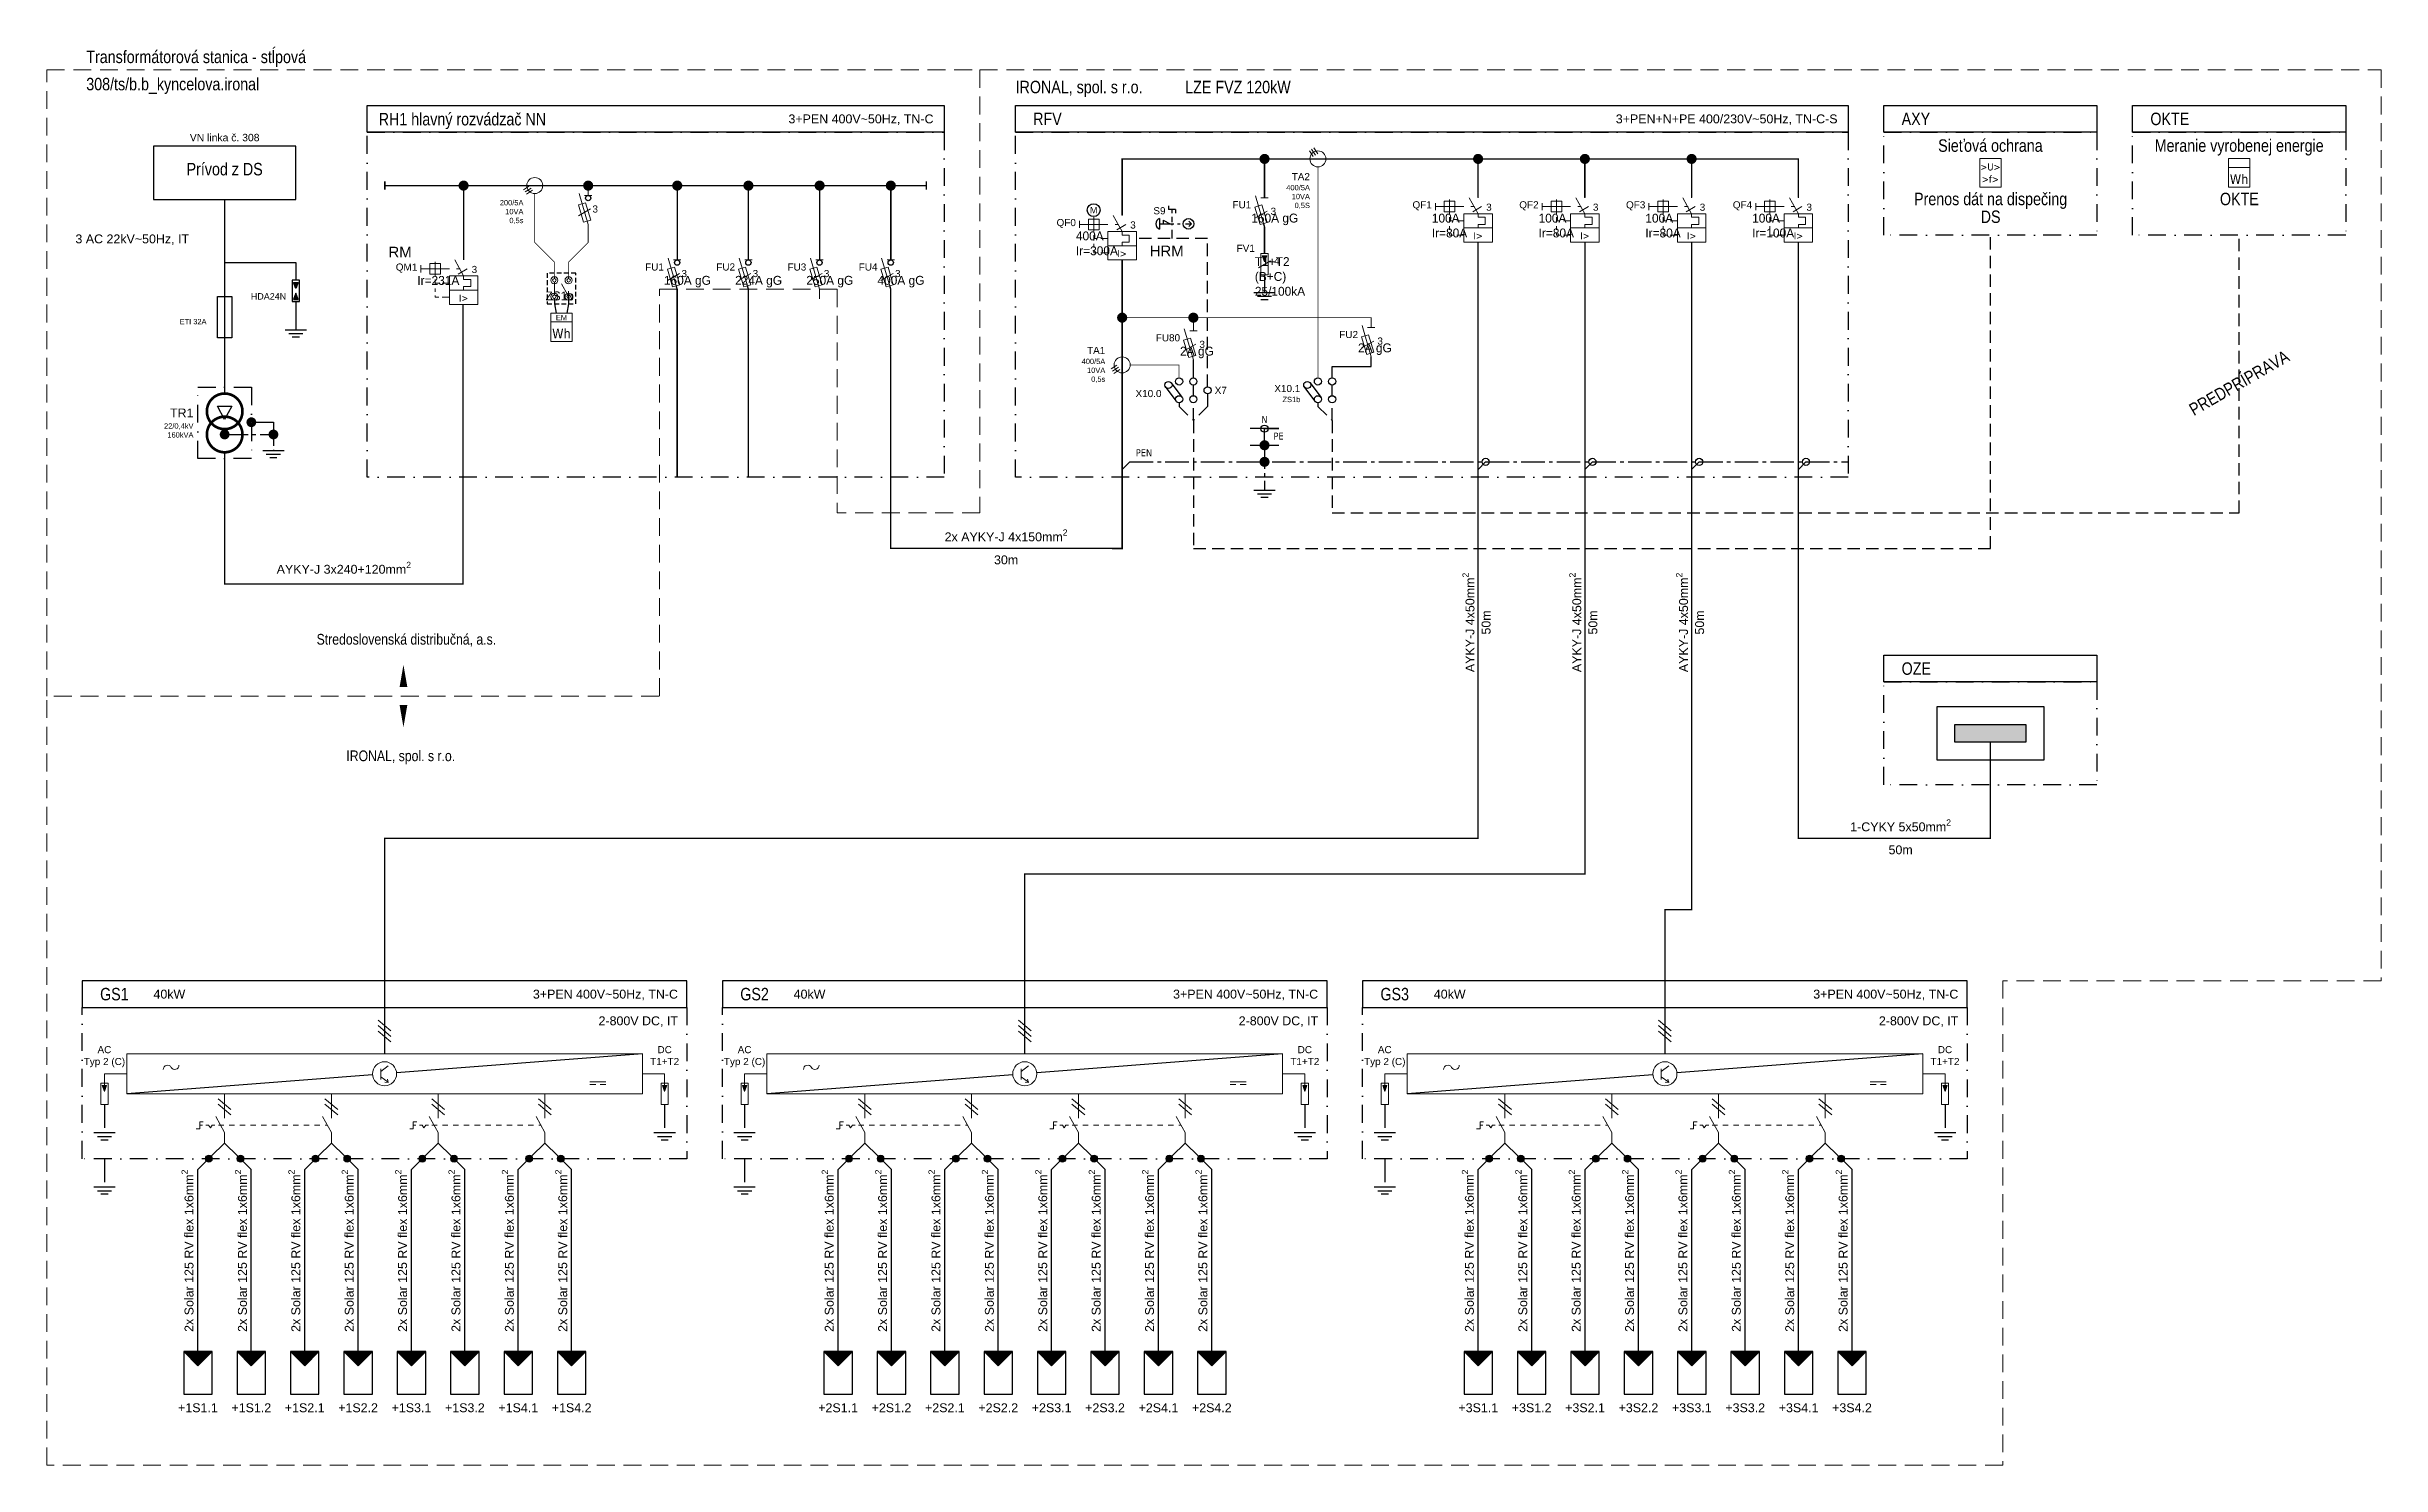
# Model space of a CAD drawing. Header units: millimetres. Extents: x -612 to 6794, y -5043 to 2163.
# Drawn here: x 281 to 937, y -839 to -441 of the extents above; entities that cross this region are included whole.
import ezdxf
from ezdxf.enums import TextEntityAlignment as Align

# ---------------------------------------------------------------- set-up
doc = ezdxf.new("R2018")
doc.units = ezdxf.units.MM
doc.header["$MEASUREMENT"] = 0
for name, pattern in [('EPL_DASH', [1, 0.5, -0.5]), ('EPL_DASH2', [1, 0.66, -0.34]), ('EPL_DASHLONGDOT', [1, 0.66, -0.12, 0.1, -0.12]), ('ČERCHOVANÁ', [1, 0.5, -0.25, 0, -0.25]), ('ČÁRKOVANÁ', [0.75, 0.5, -0.25])]:
    doc.linetypes.add(name, pattern=pattern)
for name, color, linetype in [('10kV', 34, 'Continuous'), ('22kV', 34, 'Continuous'), ('400V', 7, 'Continuous'), ('EV-Káble', 7, 'Continuous'), ('Kable', 7, 'Continuous'), ('LEGRAND', 7, 'Continuous'), ('Pístroj_OZN', 230, 'Continuous'), ('RS', 40, 'Continuous')]:
    doc.layers.add(name, color=color, linetype=linetype)
for name, color, linetype, lineweight in [('EPLAN100', 7, 'Continuous', 50), ('EPLAN301', 7, 'Continuous', 25), ('EPLAN305', 7, 'EPL_DASH', 25), ('EPLAN420', 7, 'Continuous', 35), ('Prístroj', 7, 'Continuous', 13)]:
    doc.layers.add(name, color=color, linetype=linetype, lineweight=lineweight)
doc.styles.get("Standard").update_dxf_attribs({"font": 'arial.ttf'})
doc.styles.add('styl2', font='ARIALN.TTF', dxfattribs={"width": 0.85})
doc.styles.add('Tahoma', font='tahoma.ttf')

msp = doc.modelspace()

# ---------------------------------------------------------------- texts
at = {"lineweight": 30, "flags": 104}
msp.add_attdef('HDA24N', text='HDA24N', height=1.8, dxfattribs=at).set_placement((347.97, -510.06), align=Align.TOP_RIGHT)
at = {"layer": '22kV', "color": 0, "style": 'styl2'}
for s, p in [('Transformátorová stanica - stĺpová', (291.81, -443.66)), ('308/ts/b.b_kyncelova.ironal', (291.81, -451.31)), ('IRONAL, spol. s r.o.', (552.91, -452.14)), ('LZE FVZ 120kW', (600.57, -452.14)), ('RH1 hlavný rozvádzač NN', (373.97, -461.17)), ('OZE', (801.84, -615.55))]:
    msp.add_text(s, height=3.5, dxfattribs=at).set_placement(p, align=Align.MIDDLE_LEFT)
at = {"layer": '22kV', "color": 230, "style": 'styl2'}
for s, p in [('RFV', (557.85, -461.09)), ('AXY', (801.84, -461.09)), ('OKTE', (871.73, -461.09)), ('GS1', (295.69, -707.03)), ('GS2', (475.55, -707.03)), ('GS3', (655.41, -707.03))]:
    msp.add_text(s, height=3.5, dxfattribs=at).set_placement(p, align=Align.MIDDLE_LEFT)
at = {"layer": '22kV', "color": 0, "linetype": 'Continuous', "insert": (330.69, -466.35), "char_height": 2.5, "width": 19.4491, "attachment_point": 5}
msp.add_mtext('{\\H0.83333x;VN linka č. 308}', dxfattribs=at)
at = {"layer": '22kV', "linetype": 'Continuous', "attachment_point": 6}
for s, insert, char_height, width in [('\\pxqr;{\\H1.33333x;\\C230;TA2\\P\\H0.75x;\\C0;400/5A\\P10VA\\P0,5S}', (635.6, -481.38), 1.5, 7.6586), ('\\pxqr;{\\H1.33333x;\\C230;\\P\\H0.75x;\\C0;200/5A\\P10VA\\P0,5s}', (414.64, -485.61), 1.5, 7.6586), ('\\pxql;\\P\\pqr;{\\C0;ETI 32A}', (325.6, -516.81), 1.5, 11.7762), ('\\pxqr;{\\H1.33333x;\\C230;TA1\\P\\H0.75x;\\C0;400/5A\\P10VA\\P0,5s}', (578.1, -530.21), 1.5, 7.6586), ('\\pxqr;{\\H1.33333x;\\C230;X10.0}', (593.9, -538.28), 1.5, 7.6586), ('\\pxqr;{\\H1.33333x;\\C230;X10.1\\P\\H0.75x;\\C0;ZS1b}', (632.9, -538.28), 1.5, 7.6586), ('{\\H1.25x;TR1\\H0.8x;\\C230;\\P\\pxqr;\\H0.75x;\\C0;22/0,4kV\\P160kVA}', (321.93, -546.57), 2, 12.3335)]:
    msp.add_mtext(s, dxfattribs=dict(at, insert=insert, char_height=char_height, width=width))
at = {"layer": '400V', "color": 251, "lineweight": 13}
for s, p in [('3+PEN 400V~50Hz, TN-C', (529.85, -461.09)), ('3+PEN+N+PE 400/230V~50Hz, TN-C-S', (783.84, -461.09)), ('3 AC 22kV~50Hz, IT', (320.69, -494.81)), ('40kW', (319.62, -707.03)), ('3+PEN 400V~50Hz, TN-C', (458.05, -707.03)), ('40kW', (499.48, -707.03)), ('3+PEN 400V~50Hz, TN-C', (637.91, -707.03)), ('40kW', (679.34, -707.03)), ('3+PEN 400V~50Hz, TN-C', (817.77, -707.03)), ('2-800V DC, IT', (458.05, -714.53)), ('2-800V DC, IT', (637.91, -714.53)), ('2-800V DC, IT', (817.77, -714.53))]:
    msp.add_text(s, height=2.5, dxfattribs=at).set_placement(p, align=Align.MIDDLE_RIGHT)
at = {"layer": '400V', "style": 'styl2'}
for s, p in [('Sieťová ochrana', (826.78, -468.59)), ('Meranie vyrobenej energie', (896.67, -468.59)), ('Prívod z DS', (330.69, -475.21)), ('Prenos dát na dispečing', (826.84, -483.59)), ('OKTE', (896.73, -483.59)), ('DS', (826.84, -488.59))]:
    msp.add_text(s, height=3.5, dxfattribs=at).set_placement(p, align=Align.MIDDLE_CENTER)
at = {"layer": '400V'}
msp.add_text('M', height=1.79, dxfattribs=at).set_placement((574.85, -486.73), align=Align.MIDDLE_CENTER)
at = {"layer": '400V', "style": 'styl2'}
msp.add_text('PREDPRÍPRAVA', height=3.5, rotation=30, dxfattribs=at).set_placement((896.67, -535.27), align=Align.MIDDLE_CENTER)
at = {"layer": '400V', "color": 251, "style": 'styl2'}
msp.add_text('Stredoslovenská distribučná, a.s.', height=3, dxfattribs=at).set_placement((406.96, -607.32), align=Align.MIDDLE_RIGHT)
msp.add_text('IRONAL, spol. s r.o.', height=3, dxfattribs=at).set_placement((364.88, -640.07), align=Align.MIDDLE_LEFT)
at = {"layer": '400V', "linetype": 'Continuous', "width": 13.7015}
for s, insert, char_height, attachment_point in [('\\pxql;{\\C1;RM}', (376.72, -498.51), 3, 4), ('{\\C1;HRM}', (595.35, -498.21), 3, 5), ('\\pxqc;AC\\PTyp 2 (C)', (296.91, -721.63), 2, 2), ('\\pxqc;DC\\PT1+T2', (454.31, -721.63), 2, 2), ('\\pxqc;AC\\PTyp 2 (C)', (476.77, -721.63), 2, 2), ('\\pxqc;DC\\PT1+T2', (634.17, -721.63), 2, 2), ('\\pxqc;AC\\PTyp 2 (C)', (656.63, -721.63), 2, 2), ('\\pxqc;DC\\PT1+T2', (814.03, -721.63), 2, 2)]:
    msp.add_mtext(s, dxfattribs=dict(at, insert=insert, char_height=char_height, attachment_point=attachment_point))
at = {"layer": '400V', "color": 230, "linetype": 'Continuous', "char_height": 2, "width": 13.7015, "attachment_point": 2}
for s, insert in [('\\pxqc;{\\H1.25x;+1S1.1}', (323.18, -822.01)), ('\\pxqc;{\\H1.25x;+1S1.2}', (338.18, -822.01)), ('\\pxqc;{\\H1.25x;+1S2.1}', (353.18, -822.01)), ('\\pxqc;{\\H1.25x;+1S2.2}', (368.18, -822.01)), ('\\pxqc;{\\H1.25x;+1S3.1}', (383.18, -822.01)), ('\\pxqc;{\\H1.25x;+1S3.2}', (398.18, -822.01)), ('\\pxqc;{\\H1.25x;+1S4.1}', (413.18, -822.01)), ('\\pxqc;{\\H1.25x;+1S4.2}', (428.18, -822.01)), ('\\pxqc;{\\H1.25x;+2S1.1}', (503.04, -822.01)), ('\\pxqc;{\\H1.25x;+2S1.2}', (518.04, -822.01)), ('\\pxqc;{\\H1.25x;+2S2.1}', (533.04, -822.01)), ('\\pxqc;{\\H1.25x;+2S2.2}', (548.04, -822.01)), ('\\pxqc;{\\H1.25x;+2S3.1}', (563.04, -822.01)), ('\\pxqc;{\\H1.25x;+2S3.2}', (578.04, -822.01)), ('\\pxqc;{\\H1.25x;+2S4.1}', (593.04, -822.01)), ('\\pxqc;{\\H1.25x;+2S4.2}', (608.04, -822.01)), ('\\pxqc;{\\H1.25x;+3S1.1}', (682.9, -822.01)), ('\\pxqc;{\\H1.25x;+3S1.2}', (697.9, -822.01)), ('\\pxqc;{\\H1.25x;+3S2.1}', (712.9, -822.01)), ('\\pxqc;{\\H1.25x;+3S2.2}', (727.9, -822.01)), ('\\pxqc;{\\H1.25x;+3S3.1}', (742.9, -822.01)), ('\\pxqc;{\\H1.25x;+3S3.2}', (757.9, -822.01)), ('\\pxqc;{\\H1.25x;+3S4.1}', (772.9, -822.01)), ('\\pxqc;{\\H1.25x;+3S4.2}', (787.9, -822.01))]:
    msp.add_mtext(s, dxfattribs=dict(at, insert=insert))
at = {"layer": 'EPLAN100', "color": 94, "linetype": 'EPL_DASHLONGDOT', "lineweight": 30, "ltscale": 5, "true_color": 0x00a800, "style": 'Tahoma'}
for s, p in [('PE', (626.79, -551.8)), ('PEN', (588.97, -556.47))]:
    msp.add_text(s, height=1.963, dxfattribs=at).set_placement(p, align=Align.BOTTOM_CENTER)
at = {"layer": 'EPLAN420', "color": 5, "style": 'Tahoma'}
msp.add_text('N', height=1.96, dxfattribs=at).set_placement((622.84, -547.13), align=Align.BOTTOM_CENTER)
at = {"layer": 'Kable', "color": 230, "linetype": 'Continuous', "char_height": 2.5, "width": 45.6568}
for s, insert, attachment_point in [('\\A1;2x AYKY-J 4x150mm{\\H0.7x;\\S2^ ;}', (550.24, -579.83), 8), ('\\A1;30m', (550.24, -583.75), 2), ('\\A1;\\pxqc;{\\C256;AYKY-J 3x240+120mm\\H0.7x;\\S2^ ;}', (364.18, -588.94), 8), ('\\A1;1-CYKY 5x50mm{\\H0.7x;\\S2^ ;}', (801.56, -661.31), 8), ('\\A1;50m', (801.56, -665.23), 2)]:
    msp.add_mtext(s, dxfattribs=dict(at, insert=insert, attachment_point=attachment_point))
at = {"layer": 'Kable', "color": 230, "linetype": 'Continuous', "char_height": 2.5, "width": 45.6568, "rotation": 90}
for s, insert, attachment_point in [('\\A1;AYKY-J 4x50mm{\\H0.7x;\\S2^ ;}', (681.85, -602.59), 8), ('\\A1;AYKY-J 4x50mm{\\H0.7x;\\S2^ ;}', (711.85, -602.59), 8), ('\\A1;AYKY-J 4x50mm{\\H0.7x;\\S2^ ;}', (741.85, -602.59), 8), ('\\A1;50m', (683.84, -602.59), 2), ('\\A1;50m', (713.84, -602.59), 2), ('\\A1;50m', (743.83, -602.59), 2)]:
    msp.add_mtext(s, dxfattribs=dict(at, insert=insert, attachment_point=attachment_point))
at = {"layer": 'Kable', "linetype": 'Continuous', "char_height": 2.5, "width": 58.5987, "attachment_point": 8, "rotation": 90}
for insert in [(321.96, -779.14), (336.96, -779.14), (351.96, -779.14), (366.96, -779.14), (381.96, -779.14), (396.96, -779.14), (411.96, -779.14), (426.96, -779.14), (501.82, -779.14), (516.82, -779.14), (531.82, -779.14), (546.82, -779.14), (561.82, -779.14), (576.82, -779.14), (591.82, -779.14), (606.82, -779.14), (681.68, -779.14), (696.68, -779.14), (711.68, -779.14), (726.68, -779.14), (741.68, -779.14), (756.68, -779.14), (771.68, -779.14), (786.68, -779.14)]:
    msp.add_mtext('\\A1;2x Solar 125 RV flex 1x6mm{\\H0.7x;\\S2^ ;}', dxfattribs=dict(at, insert=insert))
at = {"layer": 'Prístroj', "style": 'Tahoma'}
for s, height, p in [('>U>', 2, (826.78, -474.59)), ('>f>', 2, (826.78, -478.03)), ('Wh', 2.726, (896.67, -478.03))]:
    msp.add_text(s, height=height, dxfattribs=at).set_placement(p, align=Align.MIDDLE_CENTER)
at = {"layer": 'Pístroj_OZN', "linetype": 'Continuous', "char_height": 2, "width": 13.7015}
for s, insert, attachment_point in [('\\pxqr;S9', (595.03, -485.9), 3), ('\\pxql;X7', (608.85, -536.38), 1)]:
    msp.add_mtext(s, dxfattribs=dict(at, insert=insert, attachment_point=attachment_point))

# ---------------------------------------------------------------- blocks, each defined once
blk = doc.blocks.new('Výkonový istič')
at = {"layer": 'Prístroj', "color": 0, "ltscale": 4}
for p, q in [((0, -3.5), (0, 0)), ((-12, -5), (-12, -7)), ((-12, -6), (-10.5, -6)), ((-10.5, -6), (-4, -6)), ((-8, -4), (-8, -8)), ((-2.5, -3.5), (0, -8)), ((-2, -6), (-1, -6)), ((-1.5, -7.5), (1, -6)), ((-8, -9), (-8, -10)), ((-8, -10), (-7, -10)), ((-8, -10), (-8, -10.5)), ((-8, -11.5), (-8, -12.5)), ((-6, -10), (-4, -10)), ((-8, -13.5), (-8, -14)), ((-7, -14), (-8, -14)), ((-6, -14), (-4, -14))]:
    blk.add_line(p, q, dxfattribs=at)
for points in [[(-9.5, -7.5), (-6.5, -7.5), (-6.5, -4.5), (-9.5, -4.5)], [(-4, -12), (4, -12), (4, -8), (-4, -8)], [(-4, -16), (4, -16), (4, -12), (-4, -12)]]:
    blk.add_lwpolyline(points, close=True, dxfattribs=at)
blk.add_lwpolyline([(0, -8), (0, -9), (2, -9), (2, -11), (0, -11), (0, -12)], dxfattribs=at)
at = {"lineweight": 30, "flags": 104}
blk.add_attdef('POPIS', text='', height=1.8, dxfattribs=at).set_placement((-13, -5), align=Align.TOP_RIGHT)
at = {"color": 0}
blk.add_attdef('POCET_POLOV', (2.26309, -7.17774), '', height=2, dxfattribs=at)
at = {"layer": 'Prístroj', "color": 0, "style": 'Tahoma'}
blk.add_text('I>', height=1.9629, dxfattribs=at).set_placement((0, -14.19629), align=Align.MIDDLE_CENTER)
at = {"layer": 'Pístroj_OZN'}
blk.add_attdef('OZNACENIE', text='', height=2, dxfattribs=at).set_placement((-13, -3.5), align=Align.RIGHT)
blk = doc.blocks.new('Poistkový odpojovač')
at = {"layer": 'Prístroj', "color": 0, "linetype": 'Continuous', "ltscale": 4}
for p, q in [((0, 0), (0, -2.75)), ((-2.57, -2.23), (0, -10.97)), ((-1.03, -2.75), (1.03, -2.75)), ((-2.73, -8.51), (0.7, -6.57)), ((0, -10.97), (0, -13.72))]:
    blk.add_line(p, q, dxfattribs=at)
blk.add_lwpolyline([(-1.27, -10.31), (0.71, -9.73), (-0.76, -4.8), (-2.73, -5.38)], close=True, dxfattribs=at)
at = {"color": 0}
blk.add_attdef('POCET_POLOV', text='', height=2, dxfattribs=at).set_placement((1.7, -6.57), align=Align.MIDDLE_LEFT)
at = {"lineweight": 30, "flags": 104}
blk.add_attdef('POPIS', text='', height=1.8, dxfattribs=at).set_placement((-3.73, -7.23), align=Align.TOP_RIGHT)
at = {"layer": 'Pístroj_OZN'}
blk.add_attdef('OZNACENIE', text='', height=2, dxfattribs=at).set_placement((-3.73, -5.73), align=Align.RIGHT)
blk = doc.blocks.new('VN MTP')
at = {"layer": '10kV', "color": 0, "lineweight": 13}
for p, q in [((-3.13, -1.15), (-1.46, -0.06)), ((-2.72, -1.78), (-1.05, -0.68)), ((-2.31, -2.41), (-0.64, -1.31))]:
    blk.add_line(p, q, dxfattribs=at)
blk.add_circle((0, 0), 2.25, dxfattribs=at)
blk = doc.blocks.new('Prepäťová ochrana')
at = {"layer": 'Prístroj', "linetype": 'Continuous', "ltscale": 4}
blk.add_hatch(color=0, dxfattribs=at).paths.add_polyline_path([(-0.62, -4.58), (0.62, -4.58), (0, -6.33)], flags=0)
at = {"layer": 'Prístroj', "color": 0, "linetype": 'Continuous', "ltscale": 4}
blk.add_line((-1.71, -7.97), (1.71, -6.03), dxfattribs=at)
for points in [[(-1, -10), (1, -10), (1, -4), (-1, -4)], [(-0.62, -4.58), (0.62, -4.58), (0, -6.33)]]:
    blk.add_lwpolyline(points, close=True, dxfattribs=at)
at = {"lineweight": 30, "flags": 104}
blk.add_attdef('POPIS', text='', height=1.8, dxfattribs=at).set_placement((-2.71, -5), align=Align.TOP_RIGHT)
blk.add_attdef('POCET_POLOV', text='', height=2).set_placement((2.71, -6.03), align=Align.MIDDLE_LEFT)
at = {"layer": 'Pístroj_OZN'}
blk.add_attdef('OZNACENIE', text='', height=2, dxfattribs=at).set_placement((-2.71, -3.5), align=Align.RIGHT)
blk = doc.blocks.new('Elektromer')
at = {"layer": 'Prístroj', "color": 0, "linetype": 'Continuous', "ltscale": 4}
blk.add_line((-3, -3.5), (3, -3.5), dxfattribs=at)
blk.add_lwpolyline([(-3, -9), (3, -9), (3, -1), (-3, -1)], close=True, dxfattribs=at)
at = {"lineweight": 30, "flags": 104}
blk.add_attdef('POPIS', text='', height=1.8, dxfattribs=at).set_placement((-4, -5), align=Align.TOP_RIGHT)
at = {"layer": 'Prístroj', "style": 'Tahoma'}
blk.add_text('Wh', height=2.72625, dxfattribs=at).set_placement((0, -6.772625), align=Align.MIDDLE_CENTER)
at = {"layer": 'Pístroj_OZN'}
blk.add_attdef('OZNACENIE', text='', height=2, dxfattribs=at).set_placement((-4, -3.5), align=Align.RIGHT)
blk = doc.blocks.new('SS2')
at = {"layer": 'Prístroj', "color": 0, "ltscale": 4}
for p, q in [((0, 1), (0, 0.5)), ((0, -4.1), (0, -0.5)), ((0, -5.1), (0, -5.6))]:
    blk.add_line(p, q, dxfattribs=at)
at = {"layer": 'Prístroj', "color": 0}
for centre, radius in [((0, 0), 1), ((0, 0), 0.5), ((0, -4.6), 1), ((0, -4.6), 0.5)]:
    blk.add_circle(centre, radius, dxfattribs=at)
at = {"lineweight": 30, "flags": 104}
blk.add_attdef('POPIS', text='', height=1.8, dxfattribs=at).set_placement((-3.73, -2.93), align=Align.TOP_RIGHT)
at = {"layer": 'Pístroj_OZN'}
blk.add_attdef('OZNACENIE', text='', height=2, dxfattribs=at).set_placement((-3.73, -1.43), align=Align.RIGHT)
blk = doc.blocks.new('SS1')
at = {"layer": 'Prístroj', "color": 0, "ltscale": 4}
for p, q in [((0, 1), (0, 0.5)), ((-0.24, -4.16), (-2, -1)), ((0, -5.1), (0, -5.6))]:
    blk.add_line(p, q, dxfattribs=at)
at = {"layer": 'Prístroj', "color": 0}
for centre, radius in [((0, 0), 1), ((0, 0), 0.5), ((0, -4.6), 1), ((0, -4.6), 0.5)]:
    blk.add_circle(centre, radius, dxfattribs=at)
at = {"lineweight": 30, "flags": 104}
blk.add_attdef('POPIS', text='', height=1.8, dxfattribs=at).set_placement((-3.73, -2.93), align=Align.TOP_RIGHT)
blk.add_attdef('POCET_POLOV', text='', height=1.5).set_placement((1, -2.3), align=Align.MIDDLE_LEFT)
at = {"layer": 'Pístroj_OZN'}
blk.add_attdef('OZNACENIE', text='', height=2, dxfattribs=at).set_placement((-3.73, -1.43), align=Align.RIGHT)
blk = doc.blocks.new('Poistkový odpínač')
at = {"color": 0, "lineweight": 25, "ltscale": 4}
blk.add_circle((0, -3.5), 0.75, dxfattribs=at)
at = {"layer": 'Prístroj', "color": 0, "linetype": 'Continuous', "ltscale": 4}
for p, q in [((0, 0), (0, -2.75)), ((-2.57, -2.23), (0, -10.97)), ((-1.03, -2.75), (1.03, -2.75)), ((-2.73, -8.51), (0.7, -6.57)), ((0, -10.97), (0, -13.72))]:
    blk.add_line(p, q, dxfattribs=at)
blk.add_lwpolyline([(-1.27, -10.31), (0.71, -9.73), (-0.76, -4.8), (-2.73, -5.38)], close=True, dxfattribs=at)
blk.add_attdef('POCET_POLOV', text='', height=2).set_placement((1.2, -6.57), align=Align.MIDDLE_LEFT)
at = {"lineweight": 30, "flags": 104}
blk.add_attdef('POPIS', text='', height=1.8, dxfattribs=at).set_placement((-3.73, -7.23), align=Align.TOP_RIGHT)
at = {"layer": 'Pístroj_OZN'}
blk.add_attdef('OZNACENIE', text='', height=2, dxfattribs=at).set_placement((-3.73, -5.73), align=Align.RIGHT)

# ---------------------------------------------------------------- hatches: boundary and pattern name
at = {"transparency": 33554549}
h = msp.add_hatch(color=7, dxfattribs=at)
h.dxf.hatch_style = 1
h.paths.add_polyline_path([(836.78, -636.25), (836.78, -631.25), (816.78, -631.25), (816.78, -636.25)])
at = {"layer": '22kV', "linetype": 'Continuous', "ltscale": 4}
for points in [[(350.07, -507.02), (351.31, -507.02), (350.69, -508.77)], [(350.07, -511.85), (351.31, -511.85), (350.69, -510.1)]]:
    msp.add_hatch(color=256, dxfattribs=at).paths.add_polyline_path(points, flags=0)
at = {"layer": 'EPLAN305', "linetype": 'Continuous', "ltscale": 4}
for points in [[(319.18, -807.44), (323.18, -811.44), (327.18, -807.44)], [(334.18, -807.44), (338.18, -811.44), (342.18, -807.44)], [(349.18, -807.44), (353.18, -811.44), (357.18, -807.44)], [(364.18, -807.44), (368.18, -811.44), (372.18, -807.44)], [(379.18, -807.44), (383.18, -811.44), (387.18, -807.44)], [(394.18, -807.44), (398.18, -811.44), (402.18, -807.44)], [(409.18, -807.44), (413.18, -811.44), (417.18, -807.44)], [(424.18, -807.44), (428.18, -811.44), (432.18, -807.44)], [(499.04, -807.44), (503.04, -811.44), (507.04, -807.44)], [(514.04, -807.44), (518.04, -811.44), (522.04, -807.44)], [(529.04, -807.44), (533.04, -811.44), (537.04, -807.44)], [(544.04, -807.44), (548.04, -811.44), (552.04, -807.44)], [(559.04, -807.44), (563.04, -811.44), (567.04, -807.44)], [(574.04, -807.44), (578.04, -811.44), (582.04, -807.44)], [(589.04, -807.44), (593.04, -811.44), (597.04, -807.44)], [(604.04, -807.44), (608.04, -811.44), (612.04, -807.44)], [(678.9, -807.44), (682.9, -811.44), (686.9, -807.44)], [(693.9, -807.44), (697.9, -811.44), (701.9, -807.44)], [(708.9, -807.44), (712.9, -811.44), (716.9, -807.44)], [(723.9, -807.44), (727.9, -811.44), (731.9, -807.44)], [(738.9, -807.44), (742.9, -811.44), (746.9, -807.44)], [(753.9, -807.44), (757.9, -811.44), (761.9, -807.44)], [(768.9, -807.44), (772.9, -811.44), (776.9, -807.44)], [(783.9, -807.44), (787.9, -811.44), (791.9, -807.44)]]:
    msp.add_hatch(color=230, dxfattribs=at).paths.add_polyline_path(points, flags=0)
at = {"layer": 'EV-Káble', "transparency": 33554687}
h = msp.add_hatch(color=1, dxfattribs=at)
h.dxf.hatch_style = 1
h.paths.add_polyline_path([(327.23, -753.27, 1), (325.23, -753.27)])
h = msp.add_hatch(color=7, dxfattribs=at)
h.dxf.hatch_style = 1
h.paths.add_polyline_path([(325.23, -753.27, 1), (327.23, -753.27)])
h = msp.add_hatch(color=1, dxfattribs=at)
h.dxf.hatch_style = 1
h.paths.add_polyline_path([(336.13, -753.27, 1), (334.13, -753.27)])
h = msp.add_hatch(color=7, dxfattribs=at)
h.dxf.hatch_style = 1
h.paths.add_polyline_path([(334.13, -753.27, 1), (336.13, -753.27)])
h = msp.add_hatch(color=1, dxfattribs=at)
h.dxf.hatch_style = 1
h.paths.add_polyline_path([(357.23, -753.27, 1), (355.23, -753.27)])
h = msp.add_hatch(color=7, dxfattribs=at)
h.dxf.hatch_style = 1
h.paths.add_polyline_path([(355.23, -753.27, 1), (357.23, -753.27)])
h = msp.add_hatch(color=1, dxfattribs=at)
h.dxf.hatch_style = 1
h.paths.add_polyline_path([(366.13, -753.27, 1), (364.13, -753.27)])
h = msp.add_hatch(color=7, dxfattribs=at)
h.dxf.hatch_style = 1
h.paths.add_polyline_path([(364.13, -753.27, 1), (366.13, -753.27)])
h = msp.add_hatch(color=1, dxfattribs=at)
h.dxf.hatch_style = 1
h.paths.add_polyline_path([(387.23, -753.27, 1), (385.23, -753.27)])
h = msp.add_hatch(color=7, dxfattribs=at)
h.dxf.hatch_style = 1
h.paths.add_polyline_path([(385.23, -753.27, 1), (387.23, -753.27)])
h = msp.add_hatch(color=1, dxfattribs=at)
h.dxf.hatch_style = 1
h.paths.add_polyline_path([(396.13, -753.27, 1), (394.13, -753.27)])
h = msp.add_hatch(color=7, dxfattribs=at)
h.dxf.hatch_style = 1
h.paths.add_polyline_path([(394.13, -753.27, 1), (396.13, -753.27)])
h = msp.add_hatch(color=1, dxfattribs=at)
h.dxf.hatch_style = 1
h.paths.add_polyline_path([(417.23, -753.27, 1), (415.23, -753.27)])
h = msp.add_hatch(color=7, dxfattribs=at)
h.dxf.hatch_style = 1
h.paths.add_polyline_path([(415.23, -753.27, 1), (417.23, -753.27)])
h = msp.add_hatch(color=1, dxfattribs=at)
h.dxf.hatch_style = 1
h.paths.add_polyline_path([(426.13, -753.27, 1), (424.13, -753.27)])
h = msp.add_hatch(color=7, dxfattribs=at)
h.dxf.hatch_style = 1
h.paths.add_polyline_path([(424.13, -753.27, 1), (426.13, -753.27)])
h = msp.add_hatch(color=1, dxfattribs=at)
h.dxf.hatch_style = 1
h.paths.add_polyline_path([(507.09, -753.27, 1), (505.09, -753.27)])
h = msp.add_hatch(color=7, dxfattribs=at)
h.dxf.hatch_style = 1
h.paths.add_polyline_path([(505.09, -753.27, 1), (507.09, -753.27)])
h = msp.add_hatch(color=1, dxfattribs=at)
h.dxf.hatch_style = 1
h.paths.add_polyline_path([(515.99, -753.27, 1), (513.99, -753.27)])
h = msp.add_hatch(color=7, dxfattribs=at)
h.dxf.hatch_style = 1
h.paths.add_polyline_path([(513.99, -753.27, 1), (515.99, -753.27)])
h = msp.add_hatch(color=1, dxfattribs=at)
h.dxf.hatch_style = 1
h.paths.add_polyline_path([(537.09, -753.27, 1), (535.09, -753.27)])
h = msp.add_hatch(color=7, dxfattribs=at)
h.dxf.hatch_style = 1
h.paths.add_polyline_path([(535.09, -753.27, 1), (537.09, -753.27)])
h = msp.add_hatch(color=1, dxfattribs=at)
h.dxf.hatch_style = 1
h.paths.add_polyline_path([(545.99, -753.27, 1), (543.99, -753.27)])
h = msp.add_hatch(color=7, dxfattribs=at)
h.dxf.hatch_style = 1
h.paths.add_polyline_path([(543.99, -753.27, 1), (545.99, -753.27)])
h = msp.add_hatch(color=1, dxfattribs=at)
h.dxf.hatch_style = 1
h.paths.add_polyline_path([(567.09, -753.27, 1), (565.09, -753.27)])
h = msp.add_hatch(color=7, dxfattribs=at)
h.dxf.hatch_style = 1
h.paths.add_polyline_path([(565.09, -753.27, 1), (567.09, -753.27)])
h = msp.add_hatch(color=1, dxfattribs=at)
h.dxf.hatch_style = 1
h.paths.add_polyline_path([(575.99, -753.27, 1), (573.99, -753.27)])
h = msp.add_hatch(color=7, dxfattribs=at)
h.dxf.hatch_style = 1
h.paths.add_polyline_path([(573.99, -753.27, 1), (575.99, -753.27)])
h = msp.add_hatch(color=1, dxfattribs=at)
h.dxf.hatch_style = 1
h.paths.add_polyline_path([(597.09, -753.27, 1), (595.09, -753.27)])
h = msp.add_hatch(color=7, dxfattribs=at)
h.dxf.hatch_style = 1
h.paths.add_polyline_path([(595.09, -753.27, 1), (597.09, -753.27)])
h = msp.add_hatch(color=1, dxfattribs=at)
h.dxf.hatch_style = 1
h.paths.add_polyline_path([(605.99, -753.27, 1), (603.99, -753.27)])
h = msp.add_hatch(color=7, dxfattribs=at)
h.dxf.hatch_style = 1
h.paths.add_polyline_path([(603.99, -753.27, 1), (605.99, -753.27)])
h = msp.add_hatch(color=1, dxfattribs=at)
h.dxf.hatch_style = 1
h.paths.add_polyline_path([(686.95, -753.27, 1), (684.95, -753.27)])
h = msp.add_hatch(color=7, dxfattribs=at)
h.dxf.hatch_style = 1
h.paths.add_polyline_path([(684.95, -753.27, 1), (686.95, -753.27)])
h = msp.add_hatch(color=1, dxfattribs=at)
h.dxf.hatch_style = 1
h.paths.add_polyline_path([(695.85, -753.27, 1), (693.85, -753.27)])
h = msp.add_hatch(color=7, dxfattribs=at)
h.dxf.hatch_style = 1
h.paths.add_polyline_path([(693.85, -753.27, 1), (695.85, -753.27)])
h = msp.add_hatch(color=1, dxfattribs=at)
h.dxf.hatch_style = 1
h.paths.add_polyline_path([(716.95, -753.27, 1), (714.95, -753.27)])
h = msp.add_hatch(color=7, dxfattribs=at)
h.dxf.hatch_style = 1
h.paths.add_polyline_path([(714.95, -753.27, 1), (716.95, -753.27)])
h = msp.add_hatch(color=1, dxfattribs=at)
h.dxf.hatch_style = 1
h.paths.add_polyline_path([(725.85, -753.27, 1), (723.85, -753.27)])
h = msp.add_hatch(color=7, dxfattribs=at)
h.dxf.hatch_style = 1
h.paths.add_polyline_path([(723.85, -753.27, 1), (725.85, -753.27)])
h = msp.add_hatch(color=1, dxfattribs=at)
h.dxf.hatch_style = 1
h.paths.add_polyline_path([(746.95, -753.27, 1), (744.95, -753.27)])
h = msp.add_hatch(color=7, dxfattribs=at)
h.dxf.hatch_style = 1
h.paths.add_polyline_path([(744.95, -753.27, 1), (746.95, -753.27)])
h = msp.add_hatch(color=1, dxfattribs=at)
h.dxf.hatch_style = 1
h.paths.add_polyline_path([(755.85, -753.27, 1), (753.85, -753.27)])
h = msp.add_hatch(color=7, dxfattribs=at)
h.dxf.hatch_style = 1
h.paths.add_polyline_path([(753.85, -753.27, 1), (755.85, -753.27)])
h = msp.add_hatch(color=1, dxfattribs=at)
h.dxf.hatch_style = 1
h.paths.add_polyline_path([(776.95, -753.27, 1), (774.95, -753.27)])
h = msp.add_hatch(color=7, dxfattribs=at)
h.dxf.hatch_style = 1
h.paths.add_polyline_path([(774.95, -753.27, 1), (776.95, -753.27)])
h = msp.add_hatch(color=1, dxfattribs=at)
h.dxf.hatch_style = 1
h.paths.add_polyline_path([(785.85, -753.27, 1), (783.85, -753.27)])
h = msp.add_hatch(color=7, dxfattribs=at)
h.dxf.hatch_style = 1
h.paths.add_polyline_path([(783.85, -753.27, 1), (785.85, -753.27)])
at = {"layer": 'LEGRAND', "lineweight": 13}
for points in [[(296.32, -732.69), (297.52, -732.69), (296.92, -734.39)], [(453.71, -732.69), (454.91, -732.69), (454.31, -734.39)], [(476.18, -732.69), (477.38, -732.69), (476.78, -734.39)], [(633.57, -732.69), (634.77, -732.69), (634.17, -734.39)], [(656.04, -732.69), (657.24, -732.69), (656.64, -734.39)], [(813.43, -732.69), (814.63, -732.69), (814.03, -734.39)]]:
    msp.add_hatch(color=256, dxfattribs=at).paths.add_polyline_path(points, flags=0)

# ---------------------------------------------------------------- linework, layer by layer
for p, q in [((448.05, -723.79), (378.98, -729.15)), ((627.91, -723.79), (558.84, -729.15)), ((807.77, -723.79), (738.7, -729.15)), ((372.25, -729.67), (303.18, -735.04)), ((552.11, -729.67), (483.05, -735.04)), ((731.97, -729.67), (662.91, -735.04))]:
    msp.add_line(p, q)
at = {"lineweight": 13}
for p, q in [((296.92, -729.41), (303.18, -729.41)), ((454.3, -729.41), (448.05, -729.41)), ((476.78, -729.41), (483.04, -729.41)), ((634.16, -729.41), (627.91, -729.41)), ((656.64, -729.41), (662.9, -729.41)), ((814.03, -729.41), (807.77, -729.41))]:
    msp.add_line(p, q, dxfattribs=at)
at = {"linetype": 'EPL_DASH', "lineweight": 13, "ltscale": 3}
for p, q in [((328.93, -743.89), (359.57, -743.89)), ((388.93, -743.89), (419.57, -743.89)), ((508.79, -743.89), (539.43, -743.89)), ((568.79, -743.89), (599.43, -743.89)), ((688.65, -743.89), (719.29, -743.89)), ((748.65, -743.89), (779.29, -743.89))]:
    msp.add_line(p, q, dxfattribs=at)
for points in [[(310.69, -483.74), (350.69, -483.74), (350.69, -468.74), (310.69, -468.74)], [(816.78, -631.25), (836.78, -631.25), (836.78, -636.25), (816.78, -636.25)]]:
    msp.add_lwpolyline(points, close=True)
for points in [[(423.32, -512.04), (423.32, -513.04), (423.82, -515.65)], [(427.32, -512.04), (427.32, -513.04), (426.82, -515.65)], [(811.78, -626.25), (841.78, -626.25), (841.78, -641.25), (811.78, -641.25), (811.78, -626.25)]]:
    msp.add_lwpolyline(points)
at = {"layer": '10kV', "color": 0, "ltscale": 5}
msp.add_lwpolyline([(370.69, -457.34), (532.85, -457.34), (532.85, -464.84), (370.69, -464.84)], close=True, dxfattribs=at)
at = {"layer": '10kV', "color": 0, "linetype": 'ČERCHOVANÁ', "ltscale": 10}
msp.add_lwpolyline([(370.69, -464.84), (532.85, -464.84), (532.85, -561.8), (370.69, -561.8)], close=True, dxfattribs=at)
at = {"layer": '22kV', "ltscale": 10}
for p, q in [((328.64, -541.82), (332.73, -541.82)), ((330.69, -545.6), (328.64, -541.82)), ((332.73, -541.82), (330.69, -545.6))]:
    msp.add_line(p, q, dxfattribs=at)
at = {"layer": '22kV', "color": 0, "linetype": 'ČERCHOVANÁ', "ltscale": 10}
for points in [[(552.85, -464.84), (786.84, -464.84), (786.84, -561.8), (552.85, -561.8)], [(796.84, -464.84), (856.73, -464.84), (856.73, -493.74), (796.84, -493.74)], [(866.73, -464.84), (926.61, -464.84), (926.61, -493.74), (866.73, -493.74)], [(323.19, -536.52), (338.19, -536.52), (338.19, -556.52), (323.19, -556.52)], [(796.84, -619.3), (856.73, -619.3), (856.73, -648.2), (796.84, -648.2)], [(290.69, -710.78), (460.55, -710.78), (460.55, -753.27), (290.69, -753.27)], [(470.55, -710.78), (640.41, -710.78), (640.41, -753.27), (470.55, -753.27)], [(650.41, -710.78), (820.27, -710.78), (820.27, -753.27), (650.41, -753.27)]]:
    msp.add_lwpolyline(points, close=True, dxfattribs=at)
at = {"layer": '22kV', "const_width": 0.4, "flags": 128}
msp.add_lwpolyline([(330.69, -538.27), (330.69, -483.74)], dxfattribs=at)
at = {"layer": '22kV'}
msp.add_lwpolyline([(330.69, -501.43), (350.69, -501.43), (350.69, -506.43)], dxfattribs=at)
at = {"layer": '22kV', "color": 0, "linetype": 'EPL_DASH2', "ltscale": 2}
msp.add_lwpolyline([(429.32, -504.44), (421.32, -504.45), (421.32, -513.04), (429.32, -513.04)], close=True, dxfattribs=at)
at = {"layer": '22kV', "lineweight": -3, "ltscale": 10}
msp.add_lwpolyline([(328.71, -511), (332.67, -511), (332.67, -522.63), (328.71, -522.63)], close=True, dxfattribs=at)
at = {"layer": '22kV', "linetype": 'Continuous', "ltscale": 4}
for points in [[(349.69, -512.43), (351.69, -512.43), (351.69, -506.43), (349.69, -506.43)], [(350.07, -507.02), (351.31, -507.02), (350.69, -508.77)], [(350.07, -511.85), (351.31, -511.85), (350.69, -510.1)]]:
    msp.add_lwpolyline(points, close=True, dxfattribs=at)
at = {"layer": '22kV', "const_width": 0.75, "flags": 128}
msp.add_lwpolyline([(325.69, -543.27, 1), (335.69, -543.27, 1), (325.69, -543.27, -1)], format="xyb", dxfattribs=at)
at = {"layer": '22kV', "color": 251}
for points in [[(379.83, -620.77), (380.92, -614.52), (382.02, -620.77), (380.92, -614.52)], [(379.83, -625.77), (380.92, -632.02), (382.02, -625.77), (380.92, -632.02)]]:
    msp.add_solid(points, dxfattribs=at)
at = {"layer": '400V', "linetype": 'Continuous', "ltscale": 4}
for p, q in [((593.35, -489.07), (593.35, -492.07)), ((593.35, -490.57), (597.35, -490.57)), ((594.35, -489.57), (596.35, -490.57)), ((594.35, -489.57), (594.35, -490.57)), ((595.85, -485.57), (595.85, -486.57)), ((597.85, -486.57), (595.85, -486.57)), ((596.85, -487.57), (596.85, -486.57)), ((596.85, -490.07), (596.85, -488.57)), ((597.85, -486.57), (597.85, -487.57)), ((598.35, -490.57), (599, -490.57)), ((598.35, -490.57), (599.1, -490.57)), ((598.35, -490.57), (599.1, -490.57)), ((600.66, -490.57), (602.35, -490.57)), ((601.6, -489.82), (602.35, -490.57)), ((602.35, -490.57), (601.6, -491.32))]:
    msp.add_line(p, q, dxfattribs=at)
at = {"layer": '400V', "color": 94, "true_color": 0x00a800}
for p, q in [((350.69, -512.43), (350.69, -520.43)), ((353.69, -520.43), (347.69, -520.43)), ((348.69, -521.43), (352.69, -521.43)), ((351.69, -522.43), (349.69, -522.43)), ((347.39, -554.33), (341.39, -554.33)), ((342.39, -555.33), (346.39, -555.33)), ((345.39, -556.33), (343.39, -556.33))]:
    msp.add_line(p, q, dxfattribs=at)
at = {"layer": '400V', "lineweight": 13}
for p, q in [((373.82, -714.32), (377.41, -717.34)), ((553.68, -714.32), (557.27, -717.34)), ((733.54, -714.32), (737.13, -717.34)), ((373.82, -715.89), (377.41, -718.9)), ((373.82, -717.45), (377.41, -720.46)), ((553.68, -715.89), (557.27, -718.9)), ((553.68, -717.45), (557.27, -720.46)), ((733.54, -715.89), (737.13, -718.9)), ((733.54, -717.45), (737.13, -720.46))]:
    msp.add_line(p, q, dxfattribs=at)
at = {"layer": '400V', "linetype": 'Continuous', "lineweight": 13, "ltscale": 4}
for p, q in [((376.67, -727.16), (374.57, -728.74)), ((374.57, -727.99), (374.57, -730.99)), ((556.53, -727.16), (554.43, -728.74)), ((554.43, -727.99), (554.43, -730.99)), ((736.39, -727.16), (734.29, -728.74)), ((734.29, -727.99), (734.29, -730.99)), ((376.67, -731.81), (374.57, -730.24)), ((376.66, -731.82), (375.73, -731.8)), ((376.66, -731.82), (376.42, -730.91)), ((433.3, -731.64), (437.8, -731.64)), ((433.3, -732.39), (434.95, -732.39)), ((437.8, -732.39), (436.15, -732.39)), ((556.53, -731.81), (554.43, -730.24)), ((556.52, -731.82), (555.59, -731.8)), ((556.52, -731.82), (556.28, -730.91)), ((613.16, -731.64), (617.66, -731.64)), ((613.16, -732.39), (614.81, -732.39)), ((617.66, -732.39), (616.01, -732.39)), ((736.39, -731.81), (734.29, -730.24)), ((736.39, -731.82), (735.45, -731.8)), ((736.39, -731.82), (736.14, -730.91)), ((793.02, -731.64), (797.52, -731.64)), ((793.02, -732.39), (794.67, -732.39)), ((797.52, -732.39), (795.87, -732.39))]:
    msp.add_line(p, q, dxfattribs=at)
at = {"layer": '400V', "color": 1, "lineweight": 13}
for p, q in [((328.88, -736.41), (332.47, -739.43)), ((328.88, -737.97), (332.47, -740.99)), ((358.88, -736.41), (362.47, -739.43)), ((358.88, -737.97), (362.47, -740.99)), ((388.88, -736.41), (392.47, -739.43)), ((388.88, -737.97), (392.47, -740.99)), ((418.88, -736.41), (422.47, -739.43)), ((418.88, -737.97), (422.47, -740.99)), ((508.75, -736.41), (512.34, -739.43)), ((508.75, -737.97), (512.34, -740.99)), ((538.75, -736.41), (542.34, -739.43)), ((538.75, -737.97), (542.34, -740.99)), ((568.75, -736.41), (572.34, -739.43)), ((568.75, -737.97), (572.34, -740.99)), ((598.75, -736.41), (602.34, -739.43)), ((598.75, -737.97), (602.34, -740.99)), ((688.61, -736.41), (692.2, -739.43)), ((688.61, -737.97), (692.2, -740.99)), ((718.61, -736.41), (722.2, -739.43)), ((718.61, -737.97), (722.2, -740.99)), ((748.61, -736.41), (752.2, -739.43)), ((748.61, -737.97), (752.2, -740.99)), ((778.61, -736.41), (782.2, -739.43)), ((778.61, -737.97), (782.2, -740.99))]:
    msp.add_line(p, q, dxfattribs=at)
at = {"layer": '400V', "color": 1, "linetype": 'Continuous', "lineweight": 13}
for p, q in [((330.68, -735.04), (330.68, -741.89)), ((360.68, -735.04), (360.68, -741.89)), ((390.68, -735.04), (390.68, -741.89)), ((420.68, -735.04), (420.68, -741.89)), ((510.54, -735.04), (510.54, -741.89)), ((540.54, -735.04), (540.54, -741.89)), ((570.54, -735.04), (570.54, -741.89)), ((600.54, -735.04), (600.54, -741.89)), ((690.4, -735.04), (690.4, -741.89)), ((720.4, -735.04), (720.4, -741.89)), ((750.4, -735.04), (750.4, -741.89)), ((780.4, -735.04), (780.4, -741.89))]:
    msp.add_line(p, q, dxfattribs=at)
at = {"layer": '400V', "color": 1, "linetype": 'Continuous', "lineweight": 13, "ltscale": 4}
for p, q in [((322.68, -744.89), (323.68, -744.89)), ((323.68, -742.89), (323.68, -744.89)), ((323.68, -742.89), (324.68, -742.89)), ((323.68, -743.89), (324.43, -743.89)), ((325.43, -743.89), (326.18, -743.89)), ((326.68, -744.64), (326.18, -743.89)), ((327.18, -743.89), (326.68, -744.64)), ((327.18, -743.89), (327.93, -743.89)), ((330.68, -745.89), (328.18, -741.39)), ((328.93, -743.89), (329.56, -743.89)), ((330.68, -748.89), (330.68, -745.89)), ((360.68, -745.89), (358.18, -741.39)), ((360.68, -748.89), (360.68, -745.89)), ((382.68, -744.89), (383.68, -744.89)), ((383.68, -742.89), (383.68, -744.89)), ((383.68, -742.89), (384.68, -742.89)), ((383.68, -743.89), (384.43, -743.89)), ((385.43, -743.89), (386.18, -743.89)), ((386.68, -744.64), (386.18, -743.89)), ((387.18, -743.89), (386.68, -744.64)), ((387.18, -743.89), (387.93, -743.89)), ((390.68, -745.89), (388.18, -741.39)), ((388.93, -743.89), (389.56, -743.89)), ((390.68, -748.89), (390.68, -745.89)), ((420.68, -745.89), (418.18, -741.39)), ((420.68, -748.89), (420.68, -745.89)), ((502.54, -744.89), (503.54, -744.89)), ((503.54, -742.89), (503.54, -744.89)), ((503.54, -742.89), (504.54, -742.89)), ((503.54, -743.89), (504.29, -743.89)), ((505.29, -743.89), (506.04, -743.89)), ((506.54, -744.64), (506.04, -743.89)), ((507.04, -743.89), (506.54, -744.64)), ((507.04, -743.89), (507.79, -743.89)), ((510.54, -745.89), (508.04, -741.39)), ((508.79, -743.89), (509.42, -743.89)), ((510.54, -748.89), (510.54, -745.89)), ((540.54, -745.89), (538.04, -741.39)), ((540.54, -748.89), (540.54, -745.89)), ((562.54, -744.89), (563.54, -744.89)), ((563.54, -742.89), (563.54, -744.89)), ((563.54, -742.89), (564.54, -742.89)), ((563.54, -743.89), (564.29, -743.89)), ((565.29, -743.89), (566.04, -743.89)), ((566.54, -744.64), (566.04, -743.89)), ((567.04, -743.89), (566.54, -744.64)), ((567.04, -743.89), (567.79, -743.89)), ((570.54, -745.89), (568.04, -741.39)), ((568.79, -743.89), (569.42, -743.89)), ((570.54, -748.89), (570.54, -745.89)), ((600.54, -745.89), (598.04, -741.39)), ((600.54, -748.89), (600.54, -745.89)), ((682.4, -744.89), (683.4, -744.89)), ((683.4, -742.89), (683.4, -744.89)), ((683.4, -742.89), (684.4, -742.89)), ((683.4, -743.89), (684.15, -743.89)), ((685.15, -743.89), (685.9, -743.89)), ((686.4, -744.64), (685.9, -743.89)), ((686.9, -743.89), (686.4, -744.64)), ((686.9, -743.89), (687.65, -743.89)), ((690.4, -745.89), (687.9, -741.39)), ((688.65, -743.89), (689.28, -743.89)), ((690.4, -748.89), (690.4, -745.89)), ((720.4, -745.89), (717.9, -741.39)), ((720.4, -748.89), (720.4, -745.89)), ((742.4, -744.89), (743.4, -744.89)), ((743.4, -742.89), (743.4, -744.89)), ((743.4, -742.89), (744.4, -742.89)), ((743.4, -743.89), (744.15, -743.89)), ((745.15, -743.89), (745.9, -743.89)), ((746.4, -744.64), (745.9, -743.89)), ((746.9, -743.89), (746.4, -744.64)), ((746.9, -743.89), (747.65, -743.89)), ((750.4, -745.89), (747.9, -741.39)), ((748.65, -743.89), (749.28, -743.89)), ((750.4, -748.89), (750.4, -745.89)), ((780.4, -745.89), (777.9, -741.39)), ((780.4, -748.89), (780.4, -745.89))]:
    msp.add_line(p, q, dxfattribs=at)
at = {"layer": '400V', "color": 230, "ltscale": 5}
for points in [[(552.85, -457.34), (786.84, -457.34), (786.84, -464.84), (552.85, -464.84)], [(796.84, -457.34), (856.73, -457.34), (856.73, -464.84), (796.84, -464.84)], [(866.73, -457.34), (926.61, -457.34), (926.61, -464.84), (866.73, -464.84)], [(290.69, -710.78), (460.55, -710.78), (460.55, -703.28), (290.69, -703.28)], [(470.55, -710.78), (640.41, -710.78), (640.41, -703.28), (470.55, -703.28)], [(650.41, -710.78), (820.27, -710.78), (820.27, -703.28), (650.41, -703.28)]]:
    msp.add_lwpolyline(points, close=True, dxfattribs=at)
at = {"layer": '400V', "flags": 128}
for points, const_width in [([(582.85, -488.23), (582.85, -472.34), (772.84, -472.36), (772.84, -483.24)], 0.4), ([(622.84, -483.23), (622.85, -472.34)], 0.4), ([(682.85, -483.23), (682.85, -472.34)], 0.4), ([(712.84, -483.23), (712.85, -472.34)], 0.4), ([(742.84, -483.23), (742.84, -472.34)], 0.4), ([(375.69, -481.01), (375.69, -478.67), (375.69, -478.67)], 0.4), ([(527.85, -481.01), (527.85, -478.67), (527.85, -478.67)], 0.4), ([(637.85, -474.59), (637.85, -533.88)], 0.2), ([(375.69, -479.84), (527.85, -479.84)], 0.4), ([(397.82, -500.73), (397.82, -479.84)], 0.4), ([(417.82, -482.09), (417.82, -495.82), (423.32, -501.32), (423.32, -505.44)], 0.2), ([(432.82, -479.81), (432.81, -482.59)], 0.2), ([(457.85, -500.73), (457.85, -479.84)], 0.4), ([(477.85, -500.73), (477.85, -479.84)], 0.4), ([(497.85, -500.73), (497.85, -479.84)], 0.4), ([(517.85, -500.73), (517.85, -479.84)], 0.4), ([(622.57, -490.5), (622.85, -491.46), (622.84, -498.95)], 0.4), ([(375.62, -723.79), (375.62, -663.27), (682.85, -663.27), (682.85, -495.73)], 0.4), ([(712.85, -495.73), (712.85, -673.27), (555.48, -673.27), (555.48, -723.79)], 0.4), ([(742.84, -495.74), (742.84, -683.28), (735.34, -683.28), (735.34, -723.79)], 0.4), ([(772.84, -495.74), (772.84, -561.8)], 0.4), ([(582.85, -540.27), (582.85, -500.73)], 0.4), ([(457.54, -508), (457.82, -508.96), (457.82, -561.8)], 0.4), ([(477.54, -508), (477.82, -508.96), (477.82, -561.8)], 0.4), ([(517.54, -508), (517.82, -508.96), (517.82, -561.8)], 0.4), ([(397.67, -561.8), (397.67, -513.23)], 0.4), ([(582.85, -516.95), (602.85, -516.95), (602.85, -520.61)], 0.2), ([(585.1, -530.21), (598.85, -530.21), (598.85, -533.88)], 0.2), ([(517.82, -561.8), (517.82, -581.79), (582.85, -581.8), (582.85, -540.27)], 0.4), ([(330.69, -554.77), (330.69, -591.8), (397.67, -591.8), (397.67, -561.8)], 0.4), ([(772.84, -561.8), (772.84, -663.27), (826.78, -663.27), (826.78, -636.25)], 0.4), ([(397.67, -591.8), (397.67, -591.8)], 0.4)]:
    msp.add_lwpolyline(points, dxfattribs=dict(at, const_width=const_width))
at = {"layer": '400V', "const_width": 1.29}
for points in [[(623.62, -472.34, 1), (622.08, -472.34, 1), (623.62, -472.34, 0.272597)], [(683.62, -472.34, 1), (682.08, -472.34, 1), (683.62, -472.34, 0.272597)], [(713.62, -472.34, 1), (712.08, -472.34, 1), (713.62, -472.34, 0.272597)], [(743.61, -472.34, 1), (742.07, -472.34, 1), (743.61, -472.34, 0.272597)], [(398.59, -479.84, 1), (397.05, -479.84, 1), (398.59, -479.84, 0.272597)], [(433.59, -479.84, 1), (432.05, -479.84, 1), (433.59, -479.84, 0.272597)], [(458.62, -479.84, 1), (457.08, -479.84, 1), (458.62, -479.84, 0.272597)], [(478.62, -479.84, 1), (477.08, -479.84, 1), (478.62, -479.84, 0.272597)], [(498.62, -479.84, 1), (497.08, -479.84, 1), (498.62, -479.84, 0.272597)], [(518.62, -479.84, 1), (517.08, -479.84, 1), (518.62, -479.84, 0.272597)], [(583.62, -516.95, 1), (582.08, -516.95, 1), (583.62, -516.95, 0.272597)], [(603.62, -516.95, 1), (602.08, -516.95, 1), (603.62, -516.95, 0.272597)]]:
    msp.add_lwpolyline(points, format="xyb", dxfattribs=at)
at = {"layer": '400V', "flags": 128}
msp.add_lwpolyline([(432.82, -490.82, 0.2, 0.2, 0), (432.82, -495.82, 0.2, 0.2, 0), (427.32, -501.32, 0.2, 0.2, 0), (427.32, -505.44, 0, 0, 0)], format="xyseb", dxfattribs=at)
at = {"layer": '400V', "color": 253, "linetype": 'ČÁRKOVANÁ', "ltscale": 3, "const_width": 0.2, "flags": 128}
msp.add_lwpolyline([(602.85, -516.95), (652.84, -516.95), (652.84, -519.69)], dxfattribs=at)
at = {"layer": '400V', "const_width": 0.75, "flags": 128}
msp.add_lwpolyline([(325.69, -549.77, 1), (335.69, -549.77, 1), (325.69, -549.77, -1)], format="xyb", dxfattribs=at)
at = {"layer": '400V', "color": 94, "true_color": 0x00a800, "const_width": 1.29}
for points in [[(331.42, -549.77, 1), (329.96, -549.77, 1), (331.42, -549.77, 0.272597)], [(338.92, -546.33, 1), (337.46, -546.33, 1), (338.92, -546.33, 0.272597)], [(345.12, -549.77, 1), (343.66, -549.77, 1), (345.12, -549.77, 0.272597)], [(622.08, -552.8, -1), (623.61, -552.8, -1), (622.08, -552.8, -0.272597)], [(622.08, -557.47, -1), (623.61, -557.47, -1), (622.08, -557.47, -0.272597)]]:
    msp.add_lwpolyline(points, format="xyb", dxfattribs=at)
at = {"layer": '400V', "color": 0, "ltscale": 5}
msp.add_lwpolyline([(796.84, -611.8), (856.73, -611.8), (856.73, -619.3), (796.84, -619.3)], close=True, dxfattribs=at)
at = {"layer": '400V', "linetype": 'Continuous', "lineweight": 13, "ltscale": 4}
for points in [[(303.18, -735.04), (448.05, -735.04), (448.05, -723.79), (303.18, -723.79)], [(483.05, -735.04), (627.91, -735.04), (627.91, -723.79), (483.05, -723.79)], [(662.91, -735.04), (807.77, -735.04), (807.77, -723.79), (662.91, -723.79)]]:
    msp.add_lwpolyline(points, close=True, dxfattribs=at)
at = {"layer": '400V', "color": 1, "linetype": 'Continuous', "lineweight": 25, "ltscale": 4}
for points in [[(323.18, -807.44), (323.18, -756.27), (325.52, -753.97)], [(326.93, -752.58), (330.68, -748.89)], [(334.43, -752.58), (330.68, -748.89)], [(338.18, -807.44), (338.18, -756.27), (335.84, -753.97)], [(353.18, -807.44), (353.18, -756.27), (355.52, -753.97)], [(356.93, -752.58), (360.68, -748.89)], [(364.43, -752.58), (360.68, -748.89)], [(368.18, -807.44), (368.18, -756.27), (365.84, -753.97)], [(383.18, -807.44), (383.18, -756.27), (385.52, -753.97)], [(386.93, -752.58), (390.68, -748.89)], [(394.43, -752.58), (390.68, -748.89)], [(398.18, -807.44), (398.18, -756.27), (395.84, -753.97)], [(413.18, -807.44), (413.18, -756.27), (415.52, -753.97)], [(416.93, -752.58), (420.68, -748.89)], [(424.43, -752.58), (420.68, -748.89)], [(428.18, -807.44), (428.18, -756.27), (425.84, -753.97)], [(503.04, -807.44), (503.04, -756.27), (505.38, -753.97)], [(506.79, -752.58), (510.54, -748.89)], [(514.29, -752.58), (510.54, -748.89)], [(518.04, -807.44), (518.04, -756.27), (515.7, -753.97)], [(533.04, -807.44), (533.04, -756.27), (535.38, -753.97)], [(536.79, -752.58), (540.54, -748.89)], [(544.29, -752.58), (540.54, -748.89)], [(548.04, -807.44), (548.04, -756.27), (545.7, -753.97)], [(563.04, -807.44), (563.04, -756.27), (565.38, -753.97)], [(566.79, -752.58), (570.54, -748.89)], [(574.29, -752.58), (570.54, -748.89)], [(578.04, -807.44), (578.04, -756.27), (575.7, -753.97)], [(593.04, -807.44), (593.04, -756.27), (595.38, -753.97)], [(596.79, -752.58), (600.54, -748.89)], [(604.29, -752.58), (600.54, -748.89)], [(608.04, -807.44), (608.04, -756.27), (605.7, -753.97)], [(682.9, -807.44), (682.9, -756.27), (685.24, -753.97)], [(686.65, -752.58), (690.4, -748.89)], [(694.15, -752.58), (690.4, -748.89)], [(697.9, -807.44), (697.9, -756.27), (695.56, -753.97)], [(712.9, -807.44), (712.9, -756.27), (715.24, -753.97)], [(716.65, -752.58), (720.4, -748.89)], [(724.15, -752.58), (720.4, -748.89)], [(727.9, -807.44), (727.9, -756.27), (725.56, -753.97)], [(742.9, -807.44), (742.9, -756.27), (745.24, -753.97)], [(746.65, -752.58), (750.4, -748.89)], [(754.15, -752.58), (750.4, -748.89)], [(757.9, -807.44), (757.9, -756.27), (755.56, -753.97)], [(772.9, -807.44), (772.9, -756.27), (775.24, -753.97)], [(776.65, -752.58), (780.4, -748.89)], [(784.15, -752.58), (780.4, -748.89)], [(787.9, -807.44), (787.9, -756.27), (785.56, -753.97)]]:
    msp.add_lwpolyline(points, dxfattribs=at)
at = {"layer": '400V'}
msp.add_circle((574.85, -486.73), 1.81, dxfattribs=at)
at = {"layer": '400V', "linetype": 'Continuous', "ltscale": 4}
msp.add_circle((601.5, -490.57), 1.5, dxfattribs=at)
at = {"layer": '400V', "linetype": 'Continuous', "lineweight": 13, "ltscale": 4}
for centre in [(375.62, -729.41), (555.48, -729.41), (735.34, -729.41)]:
    msp.add_circle(centre, 3.38, dxfattribs=at)
at = {"layer": '400V', "linetype": 'Continuous', "ltscale": 4}
msp.add_arc((593.94, -490.57), 1.61, 111.54483, 248.45517, dxfattribs=at)
at = {"layer": '400V', "linetype": 'Continuous', "lineweight": 13, "ltscale": 4}
for centre, radius, start, end in [((314.64, -728.21), 1.2, 30, 180), ((316.68, -727.03), 1.16, 210, 0), ((494.5, -728.21), 1.2, 30, 180), ((496.54, -727.03), 1.16, 210, 0), ((674.36, -728.21), 1.2, 30, 180), ((676.4, -727.03), 1.16, 210, 0)]:
    msp.add_arc(centre, radius, start, end, dxfattribs=at)
at = {"layer": 'EPLAN100', "color": 94, "linetype": 'EPL_DASHLONGDOT', "lineweight": 30, "ltscale": 10, "true_color": 0x00a800}
for p, q in [((625.84, -509.95), (619.84, -509.95)), ((620.84, -510.95), (624.84, -510.95)), ((623.84, -511.95), (621.84, -511.95)), ((622.84, -552.8), (622.84, -565.47)), ((625.84, -565.47), (619.84, -565.47)), ((620.84, -566.47), (624.84, -566.47)), ((623.84, -567.47), (621.84, -567.47)), ((296.92, -738.04), (296.92, -746.04)), ((454.31, -738.04), (454.31, -746.04)), ((476.78, -738.04), (476.78, -746.04)), ((634.17, -738.04), (634.17, -746.04)), ((656.64, -738.04), (656.64, -746.04)), ((814.03, -738.04), (814.03, -746.04)), ((299.92, -746.04), (293.92, -746.04)), ((294.92, -747.04), (298.92, -747.04)), ((457.31, -746.04), (451.31, -746.04)), ((452.31, -747.04), (456.31, -747.04)), ((479.78, -746.04), (473.78, -746.04)), ((474.78, -747.04), (478.78, -747.04)), ((637.17, -746.04), (631.17, -746.04)), ((632.17, -747.04), (636.17, -747.04)), ((659.64, -746.04), (653.64, -746.04)), ((654.64, -747.04), (658.64, -747.04)), ((817.03, -746.04), (811.03, -746.04)), ((812.03, -747.04), (816.03, -747.04)), ((297.92, -748.04), (295.92, -748.04)), ((296.92, -753.27), (296.92, -761.27)), ((455.31, -748.04), (453.31, -748.04)), ((477.78, -748.04), (475.78, -748.04)), ((476.78, -753.27), (476.78, -761.27)), ((635.17, -748.04), (633.17, -748.04)), ((657.64, -748.04), (655.64, -748.04)), ((656.64, -753.27), (656.64, -761.27)), ((815.03, -748.04), (813.03, -748.04)), ((299.92, -761.27), (293.92, -761.27)), ((294.92, -762.27), (298.92, -762.27)), ((297.92, -763.27), (295.92, -763.27)), ((479.78, -761.27), (473.78, -761.27)), ((474.78, -762.27), (478.78, -762.27)), ((477.78, -763.27), (475.78, -763.27)), ((659.64, -761.27), (653.64, -761.27)), ((654.64, -762.27), (658.64, -762.27)), ((657.64, -763.27), (655.64, -763.27))]:
    msp.add_line(p, q, dxfattribs=at)
for points in [[(622.84, -504.95), (622.84, -509.95)], [(330.69, -549.77), (344.39, -549.77)], [(338.19, -546.33), (344.39, -546.33), (344.39, -554.33)], [(582.85, -559.59), (584.97, -557.47), (786.84, -557.47)]]:
    msp.add_lwpolyline(points, dxfattribs=at)
at = {"layer": 'EPLAN100', "color": 5, "lineweight": 30, "ltscale": 10}
msp.add_lwpolyline([(622.84, -551.52), (622.84, -548.13), (626.84, -548.13), (618.84, -548.13)], dxfattribs=at)
at = {"layer": 'EPLAN100', "color": 94, "linetype": 'EPL_DASHLONGDOT', "lineweight": 30, "ltscale": 5, "true_color": 0x00a800}
for points in [[(618.84, -552.8), (626.84, -552.8)], [(682.85, -559.59), (684.97, -557.47)], [(712.85, -559.59), (714.97, -557.47)], [(742.84, -559.59), (744.96, -557.47)], [(772.84, -559.59), (774.96, -557.47)]]:
    msp.add_lwpolyline(points, dxfattribs=at)
at = {"layer": 'EPLAN301', "color": 5, "ltscale": 4}
msp.add_circle((622.84, -548.13), 1, dxfattribs=at)
at = {"layer": 'EPLAN301', "color": 94, "ltscale": 4, "true_color": 0x00a800}
for centre in [(684.97, -557.47), (714.97, -557.47), (744.96, -557.47), (774.96, -557.47)]:
    msp.add_circle(centre, 1, dxfattribs=at)
at = {"layer": 'EPLAN305', "color": 230, "linetype": 'Continuous', "ltscale": 4}
for points in [[(319.18, -807.44), (323.18, -811.44), (327.18, -807.44)], [(319.18, -819.44), (327.18, -819.44), (327.18, -807.44), (319.18, -807.44)], [(334.18, -807.44), (338.18, -811.44), (342.18, -807.44)], [(334.18, -819.44), (342.18, -819.44), (342.18, -807.44), (334.18, -807.44)], [(349.18, -807.44), (353.18, -811.44), (357.18, -807.44)], [(349.18, -819.44), (357.18, -819.44), (357.18, -807.44), (349.18, -807.44)], [(364.18, -807.44), (368.18, -811.44), (372.18, -807.44)], [(364.18, -819.44), (372.18, -819.44), (372.18, -807.44), (364.18, -807.44)], [(379.18, -807.44), (383.18, -811.44), (387.18, -807.44)], [(379.18, -819.44), (387.18, -819.44), (387.18, -807.44), (379.18, -807.44)], [(394.18, -807.44), (398.18, -811.44), (402.18, -807.44)], [(394.18, -819.44), (402.18, -819.44), (402.18, -807.44), (394.18, -807.44)], [(409.18, -807.44), (413.18, -811.44), (417.18, -807.44)], [(409.18, -819.44), (417.18, -819.44), (417.18, -807.44), (409.18, -807.44)], [(424.18, -807.44), (428.18, -811.44), (432.18, -807.44)], [(424.18, -819.44), (432.18, -819.44), (432.18, -807.44), (424.18, -807.44)], [(499.04, -807.44), (503.04, -811.44), (507.04, -807.44)], [(499.04, -819.44), (507.04, -819.44), (507.04, -807.44), (499.04, -807.44)], [(514.04, -807.44), (518.04, -811.44), (522.04, -807.44)], [(514.04, -819.44), (522.04, -819.44), (522.04, -807.44), (514.04, -807.44)], [(529.04, -807.44), (533.04, -811.44), (537.04, -807.44)], [(529.04, -819.44), (537.04, -819.44), (537.04, -807.44), (529.04, -807.44)], [(544.04, -807.44), (548.04, -811.44), (552.04, -807.44)], [(544.04, -819.44), (552.04, -819.44), (552.04, -807.44), (544.04, -807.44)], [(559.04, -807.44), (563.04, -811.44), (567.04, -807.44)], [(559.04, -819.44), (567.04, -819.44), (567.04, -807.44), (559.04, -807.44)], [(574.04, -807.44), (578.04, -811.44), (582.04, -807.44)], [(574.04, -819.44), (582.04, -819.44), (582.04, -807.44), (574.04, -807.44)], [(589.04, -807.44), (593.04, -811.44), (597.04, -807.44)], [(589.04, -819.44), (597.04, -819.44), (597.04, -807.44), (589.04, -807.44)], [(604.04, -807.44), (608.04, -811.44), (612.04, -807.44)], [(604.04, -819.44), (612.04, -819.44), (612.04, -807.44), (604.04, -807.44)], [(678.9, -807.44), (682.9, -811.44), (686.9, -807.44)], [(678.9, -819.44), (686.9, -819.44), (686.9, -807.44), (678.9, -807.44)], [(693.9, -807.44), (697.9, -811.44), (701.9, -807.44)], [(693.9, -819.44), (701.9, -819.44), (701.9, -807.44), (693.9, -807.44)], [(708.9, -807.44), (712.9, -811.44), (716.9, -807.44)], [(708.9, -819.44), (716.9, -819.44), (716.9, -807.44), (708.9, -807.44)], [(723.9, -807.44), (727.9, -811.44), (731.9, -807.44)], [(723.9, -819.44), (731.9, -819.44), (731.9, -807.44), (723.9, -807.44)], [(738.9, -807.44), (742.9, -811.44), (746.9, -807.44)], [(738.9, -819.44), (746.9, -819.44), (746.9, -807.44), (738.9, -807.44)], [(753.9, -807.44), (757.9, -811.44), (761.9, -807.44)], [(753.9, -819.44), (761.9, -819.44), (761.9, -807.44), (753.9, -807.44)], [(768.9, -807.44), (772.9, -811.44), (776.9, -807.44)], [(768.9, -819.44), (776.9, -819.44), (776.9, -807.44), (768.9, -807.44)], [(783.9, -807.44), (787.9, -811.44), (791.9, -807.44)], [(783.9, -819.44), (791.9, -819.44), (791.9, -807.44), (783.9, -807.44)]]:
    msp.add_lwpolyline(points, close=True, dxfattribs=at)
at = {"layer": 'EV-Káble'}
for p, q in [((602.85, -533.88), (602.85, -528.84)), ((602.85, -538.88), (602.85, -535.88)), ((641.85, -538.88), (641.85, -535.88))]:
    msp.add_line(p, q, dxfattribs=at)
at = {"layer": 'EV-Káble', "color": 1, "lineweight": 13}
for p, q in [((327.23, -753.27), (325.23, -753.27)), ((336.13, -753.27), (334.13, -753.27)), ((357.23, -753.27), (355.23, -753.27)), ((366.13, -753.27), (364.13, -753.27)), ((387.23, -753.27), (385.23, -753.27)), ((396.13, -753.27), (394.13, -753.27)), ((417.23, -753.27), (415.23, -753.27)), ((426.13, -753.27), (424.13, -753.27)), ((507.09, -753.27), (505.09, -753.27)), ((515.99, -753.27), (513.99, -753.27)), ((537.09, -753.27), (535.09, -753.27)), ((545.99, -753.27), (543.99, -753.27)), ((567.09, -753.27), (565.09, -753.27)), ((575.99, -753.27), (573.99, -753.27)), ((597.09, -753.27), (595.09, -753.27)), ((605.99, -753.27), (603.99, -753.27)), ((686.95, -753.27), (684.95, -753.27)), ((695.85, -753.27), (693.85, -753.27)), ((716.95, -753.27), (714.95, -753.27)), ((725.85, -753.27), (723.85, -753.27)), ((746.95, -753.27), (744.95, -753.27)), ((755.85, -753.27), (753.85, -753.27)), ((776.95, -753.27), (774.95, -753.27)), ((785.85, -753.27), (783.85, -753.27))]:
    msp.add_line(p, q, dxfattribs=at)
at = {"layer": 'EV-Káble'}
msp.add_lwpolyline([(641.85, -533.88), (641.85, -530.67), (652.85, -530.67), (652.85, -527.92)], dxfattribs=at)
at = {"layer": 'LEGRAND'}
for p, q in [((594.9, -536.28), (597.9, -540.28)), ((596.65, -535.28), (599.65, -539.28)), ((633.9, -536.28), (636.9, -540.28)), ((635.65, -535.28), (638.65, -539.28))]:
    msp.add_line(p, q, dxfattribs=at)
at = {"layer": 'LEGRAND', "lineweight": 13}
for p, q in [((296.92, -729.41), (296.92, -732.88)), ((454.31, -729.41), (454.31, -732.88)), ((476.78, -729.41), (476.78, -732.88)), ((634.17, -729.41), (634.17, -732.88)), ((656.64, -729.41), (656.64, -732.88)), ((814.03, -729.41), (814.03, -732.88))]:
    msp.add_line(p, q, dxfattribs=at)
for points in [[(295.92, -738.04), (297.92, -738.04), (297.92, -732.04), (295.92, -732.04)], [(296.32, -732.69), (297.52, -732.69), (296.92, -734.39)], [(453.31, -738.04), (455.31, -738.04), (455.31, -732.04), (453.31, -732.04)], [(453.71, -732.69), (454.91, -732.69), (454.31, -734.39)], [(475.78, -738.04), (477.78, -738.04), (477.78, -732.04), (475.78, -732.04)], [(476.18, -732.69), (477.38, -732.69), (476.78, -734.39)], [(633.17, -738.04), (635.17, -738.04), (635.17, -732.04), (633.17, -732.04)], [(633.57, -732.69), (634.77, -732.69), (634.17, -734.39)], [(655.64, -738.04), (657.64, -738.04), (657.64, -732.04), (655.64, -732.04)], [(656.04, -732.69), (657.24, -732.69), (656.64, -734.39)], [(813.03, -738.04), (815.03, -738.04), (815.03, -732.04), (813.03, -732.04)], [(813.43, -732.69), (814.63, -732.69), (814.03, -734.39)]]:
    msp.add_lwpolyline(points, close=True, dxfattribs=at)
at = {"layer": 'LEGRAND'}
for centre in [(595.85, -535.88), (598.85, -534.88), (602.85, -534.88), (606.85, -537.38), (634.85, -535.88), (637.85, -534.88), (641.85, -534.88), (598.85, -539.88), (602.85, -539.88), (637.85, -539.88), (641.85, -539.88)]:
    msp.add_circle(centre, 1, dxfattribs=at)
at = {"layer": 'LEGRAND', "color": 1, "lineweight": 13}
for centre in [(326.23, -753.27), (335.13, -753.27), (356.23, -753.27), (365.13, -753.27), (386.23, -753.27), (395.13, -753.27), (416.23, -753.27), (425.13, -753.27), (506.09, -753.27), (514.99, -753.27), (536.09, -753.27), (544.99, -753.27), (566.09, -753.27), (574.99, -753.27), (596.09, -753.27), (604.99, -753.27), (685.95, -753.27), (694.85, -753.27), (715.95, -753.27), (724.85, -753.27), (745.95, -753.27), (754.85, -753.27), (775.95, -753.27), (784.85, -753.27)]:
    msp.add_circle(centre, 1, dxfattribs=at)
at = {"layer": 'Prístroj', "color": 0, "linetype": 'Continuous', "ltscale": 4}
msp.add_line((893.67, -474.76), (899.67, -474.76), dxfattribs=at)
at = {"layer": 'Prístroj', "color": 253, "linetype": 'ČÁRKOVANÁ', "ltscale": 10}
for points in [[(452.71, -623.27), (280.69, -623.27), (280.69, -447.34), (542.85, -447.34), (542.85, -571.8), (502.82, -571.8)], [(542.85, -447.34), (936.61, -447.34), (936.61, -703.28), (830.27, -703.28), (830.27, -839.44), (280.69, -839.44), (280.69, -623.27)], [(452.82, -623.27), (452.82, -508.96), (502.82, -508.96), (502.82, -571.8)]]:
    msp.add_lwpolyline(points, dxfattribs=at)
at = {"layer": 'Prístroj', "color": 0, "linetype": 'Continuous', "ltscale": 4}
for points in [[(823.78, -480.26), (829.78, -480.26), (829.78, -472.26), (823.78, -472.26)], [(893.67, -480.26), (899.67, -480.26), (899.67, -472.26), (893.67, -472.26)]]:
    msp.add_lwpolyline(points, close=True, dxfattribs=at)
at = {"layer": 'RS', "linetype": 'ČÁRKOVANÁ', "ltscale": 5}
msp.add_line((596.85, -494.73), (596.85, -490.57), dxfattribs=at)
at = {"layer": 'RS', "linetype": 'ČÁRKOVANÁ', "ltscale": 7}
for points in [[(606.85, -536.38), (606.85, -494.73), (586.85, -494.73)], [(602.85, -545.88), (602.85, -581.8), (826.78, -581.8), (826.78, -493.74)], [(598.85, -540.88), (598.85, -541.88), (602.85, -545.88)], [(606.85, -538.38), (606.85, -541.88), (602.85, -545.88)], [(602.85, -545.88), (602.85, -540.88)]]:
    msp.add_lwpolyline(points, dxfattribs=at)
at = {"layer": 'RS', "color": 193, "linetype": 'ČÁRKOVANÁ', "ltscale": 7}
for points in [[(641.85, -545.88), (641.85, -571.8), (896.67, -571.8), (896.67, -493.74)], [(637.85, -540.88), (637.85, -541.88), (641.85, -545.88)], [(641.85, -545.88), (641.85, -540.88)]]:
    msp.add_lwpolyline(points, dxfattribs=at)

# ---------------------------------------------------------------- block references
ref = msp.add_blockref('SS2', (423.32, -506.44))
lines = msp.add_mtext('ZS1b', dxfattribs={"color": 0, "insert": (420.82, -509.6), "char_height": 2.5, "attachment_point": 1})
ref.add_attrib('POPIS', '', (420.82, -509.6), dxfattribs={"flags": 104}).embed_mtext(lines)
at = {"layer": '22kV', "color": 0, "lineweight": -3, "rotation": 270}
msp.add_blockref('VN MTP', (637.85, -472.34), dxfattribs=at)
at = {"layer": '22kV', "color": 0, "lineweight": -3}
for p in [(417.82, -479.84), (582.85, -530.21)]:
    msp.add_blockref('VN MTP', p, dxfattribs=at)
at = {"layer": '400V'}
ref = msp.add_blockref('Poistkový odpínač', (432.82, -479.84), dxfattribs=at)
ref.add_attrib('POCET_POLOV', '3', dxfattribs={"layer": '0', "height": 2}).set_placement((434.02, -486.41), align=Align.MIDDLE_LEFT)
at = {"layer": 'EV-Káble', "color": 0, "lineweight": 30}
msp.add_blockref('SS1', (427.32, -506.44), dxfattribs=at)
at = {"layer": 'Prístroj'}
ref = msp.add_blockref('Výkonový istič', (582.85, -484.73), dxfattribs=at)
ref.add_attrib('POCET_POLOV', '3', (585.11, -491.9), dxfattribs={"layer": '0', "height": 2})
ref.add_attrib('OZNACENIE', 'QF0', dxfattribs={"layer": 'Pístroj_OZN', "height": 2}).set_placement((569.85, -491.23), align=Align.RIGHT)
lines = msp.add_mtext('400A\\PIr=300A', dxfattribs={"layer": '0', "insert": (569.85, -492.73), "char_height": 2.5, "attachment_point": 1})
ref.add_attrib('POPIS', '', (569.85, -492.73), dxfattribs={"flags": 104}).embed_mtext(lines)
ref = msp.add_blockref('Poistkový odpojovač', (622.85, -480.48), dxfattribs=at)
ref.add_attrib('POCET_POLOV', '3', dxfattribs={"layer": '0', "color": 0, "height": 2}).set_placement((624.55, -487.05), align=Align.MIDDLE_LEFT)
ref.add_attrib('OZNACENIE', 'FU1', dxfattribs={"layer": 'Pístroj_OZN', "height": 2}).set_placement((619.12, -486.21), align=Align.RIGHT)
lines = msp.add_mtext('160A gG', dxfattribs={"layer": '0', "insert": (619.12, -487.71), "char_height": 2.5, "attachment_point": 1})
ref.add_attrib('POPIS', '', (619.12, -487.71), dxfattribs={"flags": 104}).embed_mtext(lines)
ref = msp.add_blockref('Výkonový istič', (682.85, -479.73), dxfattribs=at)
ref.add_attrib('POCET_POLOV', '3', (685.11, -486.9), dxfattribs={"layer": '0', "height": 2})
ref.add_attrib('OZNACENIE', 'QF1', dxfattribs={"layer": 'Pístroj_OZN', "height": 2}).set_placement((669.85, -486.23), align=Align.RIGHT)
lines = msp.add_mtext('100A\\PIr=80A', dxfattribs={"layer": '0', "insert": (669.85, -487.73), "char_height": 2.5, "attachment_point": 1})
ref.add_attrib('POPIS', '', (669.85, -487.73), dxfattribs={"flags": 104}).embed_mtext(lines)
ref = msp.add_blockref('Výkonový istič', (712.85, -479.73), dxfattribs=at)
ref.add_attrib('POCET_POLOV', '3', (715.11, -486.9), dxfattribs={"layer": '0', "height": 2})
ref.add_attrib('OZNACENIE', 'QF2', dxfattribs={"layer": 'Pístroj_OZN', "height": 2}).set_placement((699.85, -486.23), align=Align.RIGHT)
lines = msp.add_mtext('100A\\PIr=80A', dxfattribs={"layer": '0', "insert": (699.85, -487.73), "char_height": 2.5, "attachment_point": 1})
ref.add_attrib('POPIS', '', (699.85, -487.73), dxfattribs={"flags": 104}).embed_mtext(lines)
ref = msp.add_blockref('Výkonový istič', (742.84, -479.74), dxfattribs=at)
ref.add_attrib('POCET_POLOV', '3', (745.11, -486.91), dxfattribs={"layer": '0', "height": 2})
ref.add_attrib('OZNACENIE', 'QF3', dxfattribs={"layer": 'Pístroj_OZN', "height": 2}).set_placement((729.84, -486.24), align=Align.RIGHT)
lines = msp.add_mtext('100A\\PIr=80A', dxfattribs={"layer": '0', "insert": (729.84, -487.74), "char_height": 2.5, "attachment_point": 1})
ref.add_attrib('POPIS', '', (729.84, -487.74), dxfattribs={"flags": 104}).embed_mtext(lines)
ref = msp.add_blockref('Výkonový istič', (772.84, -479.74), dxfattribs=at)
ref.add_attrib('POCET_POLOV', '3', (775.1, -486.91), dxfattribs={"layer": '0', "height": 2})
ref.add_attrib('OZNACENIE', 'QF4', dxfattribs={"layer": 'Pístroj_OZN', "height": 2}).set_placement((759.84, -486.24), align=Align.RIGHT)
lines = msp.add_mtext('100A\\PIr=100A', dxfattribs={"layer": '0', "insert": (759.84, -487.74), "char_height": 2.5, "attachment_point": 1})
ref.add_attrib('POPIS', '', (759.84, -487.74), dxfattribs={"flags": 104}).embed_mtext(lines)
ref = msp.add_blockref('Výkonový istič', (397.82, -497.23), dxfattribs=at)
ref.add_attrib('POCET_POLOV', '3', (400.08, -504.4), dxfattribs={"layer": '0', "height": 2})
ref.add_attrib('OZNACENIE', 'QM1', dxfattribs={"layer": 'Pístroj_OZN', "color": 0, "height": 2}).set_placement((384.82, -503.73), align=Align.RIGHT)
lines = msp.add_mtext('Ir=231A', dxfattribs={"layer": '0', "insert": (384.82, -505.23), "char_height": 2.5, "attachment_point": 1})
ref.add_attrib('POPIS', '', (384.82, -505.23), dxfattribs={"flags": 104}).embed_mtext(lines)
at = {"layer": 'Prístroj', "color": 0}
ref = msp.add_blockref('Poistkový odpínač', (457.82, -497.98), dxfattribs=at)
ref.add_attrib('POCET_POLOV', '3', dxfattribs={"layer": '0', "height": 2}).set_placement((459.03, -504.55), align=Align.MIDDLE_LEFT)
ref.add_attrib('OZNACENIE', 'FU1', dxfattribs={"layer": 'Pístroj_OZN', "color": 0, "height": 2}).set_placement((454.1, -503.71), align=Align.RIGHT)
lines = msp.add_mtext('160A gG', dxfattribs={"layer": '0', "insert": (454.1, -505.21), "char_height": 2.5, "attachment_point": 1})
ref.add_attrib('POPIS', '', (454.1, -505.21), dxfattribs={"flags": 104}).embed_mtext(lines)
ref = msp.add_blockref('Poistkový odpínač', (477.82, -497.98), dxfattribs=at)
ref.add_attrib('POCET_POLOV', '3', dxfattribs={"layer": '0', "height": 2}).set_placement((479.03, -504.55), align=Align.MIDDLE_LEFT)
ref.add_attrib('OZNACENIE', 'FU2', dxfattribs={"layer": 'Pístroj_OZN', "color": 0, "height": 2}).set_placement((474.1, -503.71), align=Align.RIGHT)
lines = msp.add_mtext('224A gG', dxfattribs={"layer": '0', "insert": (474.1, -505.21), "char_height": 2.5, "attachment_point": 1})
ref.add_attrib('POPIS', '', (474.1, -505.21), dxfattribs={"flags": 104}).embed_mtext(lines)
ref = msp.add_blockref('Poistkový odpínač', (497.82, -497.98), dxfattribs=at)
ref.add_attrib('POCET_POLOV', '3', dxfattribs={"layer": '0', "height": 2}).set_placement((499.03, -504.55), align=Align.MIDDLE_LEFT)
ref.add_attrib('OZNACENIE', 'FU3', dxfattribs={"layer": 'Pístroj_OZN', "color": 0, "height": 2}).set_placement((494.1, -503.71), align=Align.RIGHT)
lines = msp.add_mtext('250A gG', dxfattribs={"layer": '0', "insert": (494.1, -505.21), "char_height": 2.5, "attachment_point": 1})
ref.add_attrib('POPIS', '', (494.1, -505.21), dxfattribs={"flags": 104}).embed_mtext(lines)
ref = msp.add_blockref('Poistkový odpínač', (517.82, -497.98), dxfattribs=at)
ref.add_attrib('POCET_POLOV', '3', dxfattribs={"layer": '0', "height": 2}).set_placement((519.03, -504.55), align=Align.MIDDLE_LEFT)
ref.add_attrib('OZNACENIE', 'FU4', dxfattribs={"layer": 'Pístroj_OZN', "color": 0, "height": 2}).set_placement((514.1, -503.71), align=Align.RIGHT)
lines = msp.add_mtext('400A gG', dxfattribs={"layer": '0', "insert": (514.1, -505.21), "char_height": 2.5, "attachment_point": 1})
ref.add_attrib('POPIS', '', (514.1, -505.21), dxfattribs={"flags": 104}).embed_mtext(lines)
at = {"layer": 'Prístroj'}
ref = msp.add_blockref('Prepäťová ochrana', (622.84, -494.95), dxfattribs=at)
ref.add_attrib('POCET_POLOV', '4', dxfattribs={"layer": '0', "height": 2}).set_placement((625.56, -500.98), align=Align.MIDDLE_LEFT)
ref.add_attrib('OZNACENIE', 'FV1', dxfattribs={"layer": 'Pístroj_OZN', "height": 2}).set_placement((620.13, -498.45), align=Align.RIGHT)
lines = msp.add_mtext('T1+T2 \\P(B+C)\\P25/100kA', dxfattribs={"layer": '0', "insert": (620.13, -499.95), "char_height": 2.5, "attachment_point": 1})
ref.add_attrib('POPIS', '', (620.13, -499.95), dxfattribs={"flags": 104}).embed_mtext(lines)
ref = msp.add_blockref('Elektromer', (425.32, -514.65), dxfattribs=at)
ref.add_attrib('OZNACENIE', 'EM', dxfattribs={"layer": 'Pístroj_OZN', "height": 1.5}).set_placement((425.32, -516.92), align=Align.MIDDLE_CENTER)
ref = msp.add_blockref('Poistkový odpojovač', (602.85, -517.87), dxfattribs=at)
ref.add_attrib('POCET_POLOV', '3', dxfattribs={"layer": '0', "color": 0, "height": 2}).set_placement((604.55, -524.44), align=Align.MIDDLE_LEFT)
ref.add_attrib('OZNACENIE', 'FU80', dxfattribs={"layer": 'Pístroj_OZN', "height": 2}).set_placement((599.12, -523.6), align=Align.RIGHT)
lines = msp.add_mtext('2A gG', dxfattribs={"layer": '0', "insert": (599.12, -525.1), "char_height": 2.5, "attachment_point": 1})
ref.add_attrib('POPIS', '', (599.12, -525.1), dxfattribs={"flags": 104}).embed_mtext(lines)
ref = msp.add_blockref('Poistkový odpojovač', (652.85, -516.95), dxfattribs=at)
ref.add_attrib('POCET_POLOV', '3', dxfattribs={"layer": '0', "color": 0, "height": 2}).set_placement((654.55, -523.52), align=Align.MIDDLE_LEFT)
ref.add_attrib('OZNACENIE', 'FU2', dxfattribs={"layer": 'Pístroj_OZN', "height": 2}).set_placement((649.12, -522.68), align=Align.RIGHT)
lines = msp.add_mtext('2A gG', dxfattribs={"layer": '0', "insert": (649.12, -524.18), "char_height": 2.5, "attachment_point": 1})
ref.add_attrib('POPIS', '', (649.12, -524.18), dxfattribs={"flags": 104}).embed_mtext(lines)

msp.set_redraw_order([(e.dxf.handle, doc.entitydb.next_handle()) for e in msp.query("TEXT MTEXT ATTDEF DIMENSION ARC_DIMENSION")])  # texts and dimensions are drawn at this point

doc.saveas('drawing.dxf')
